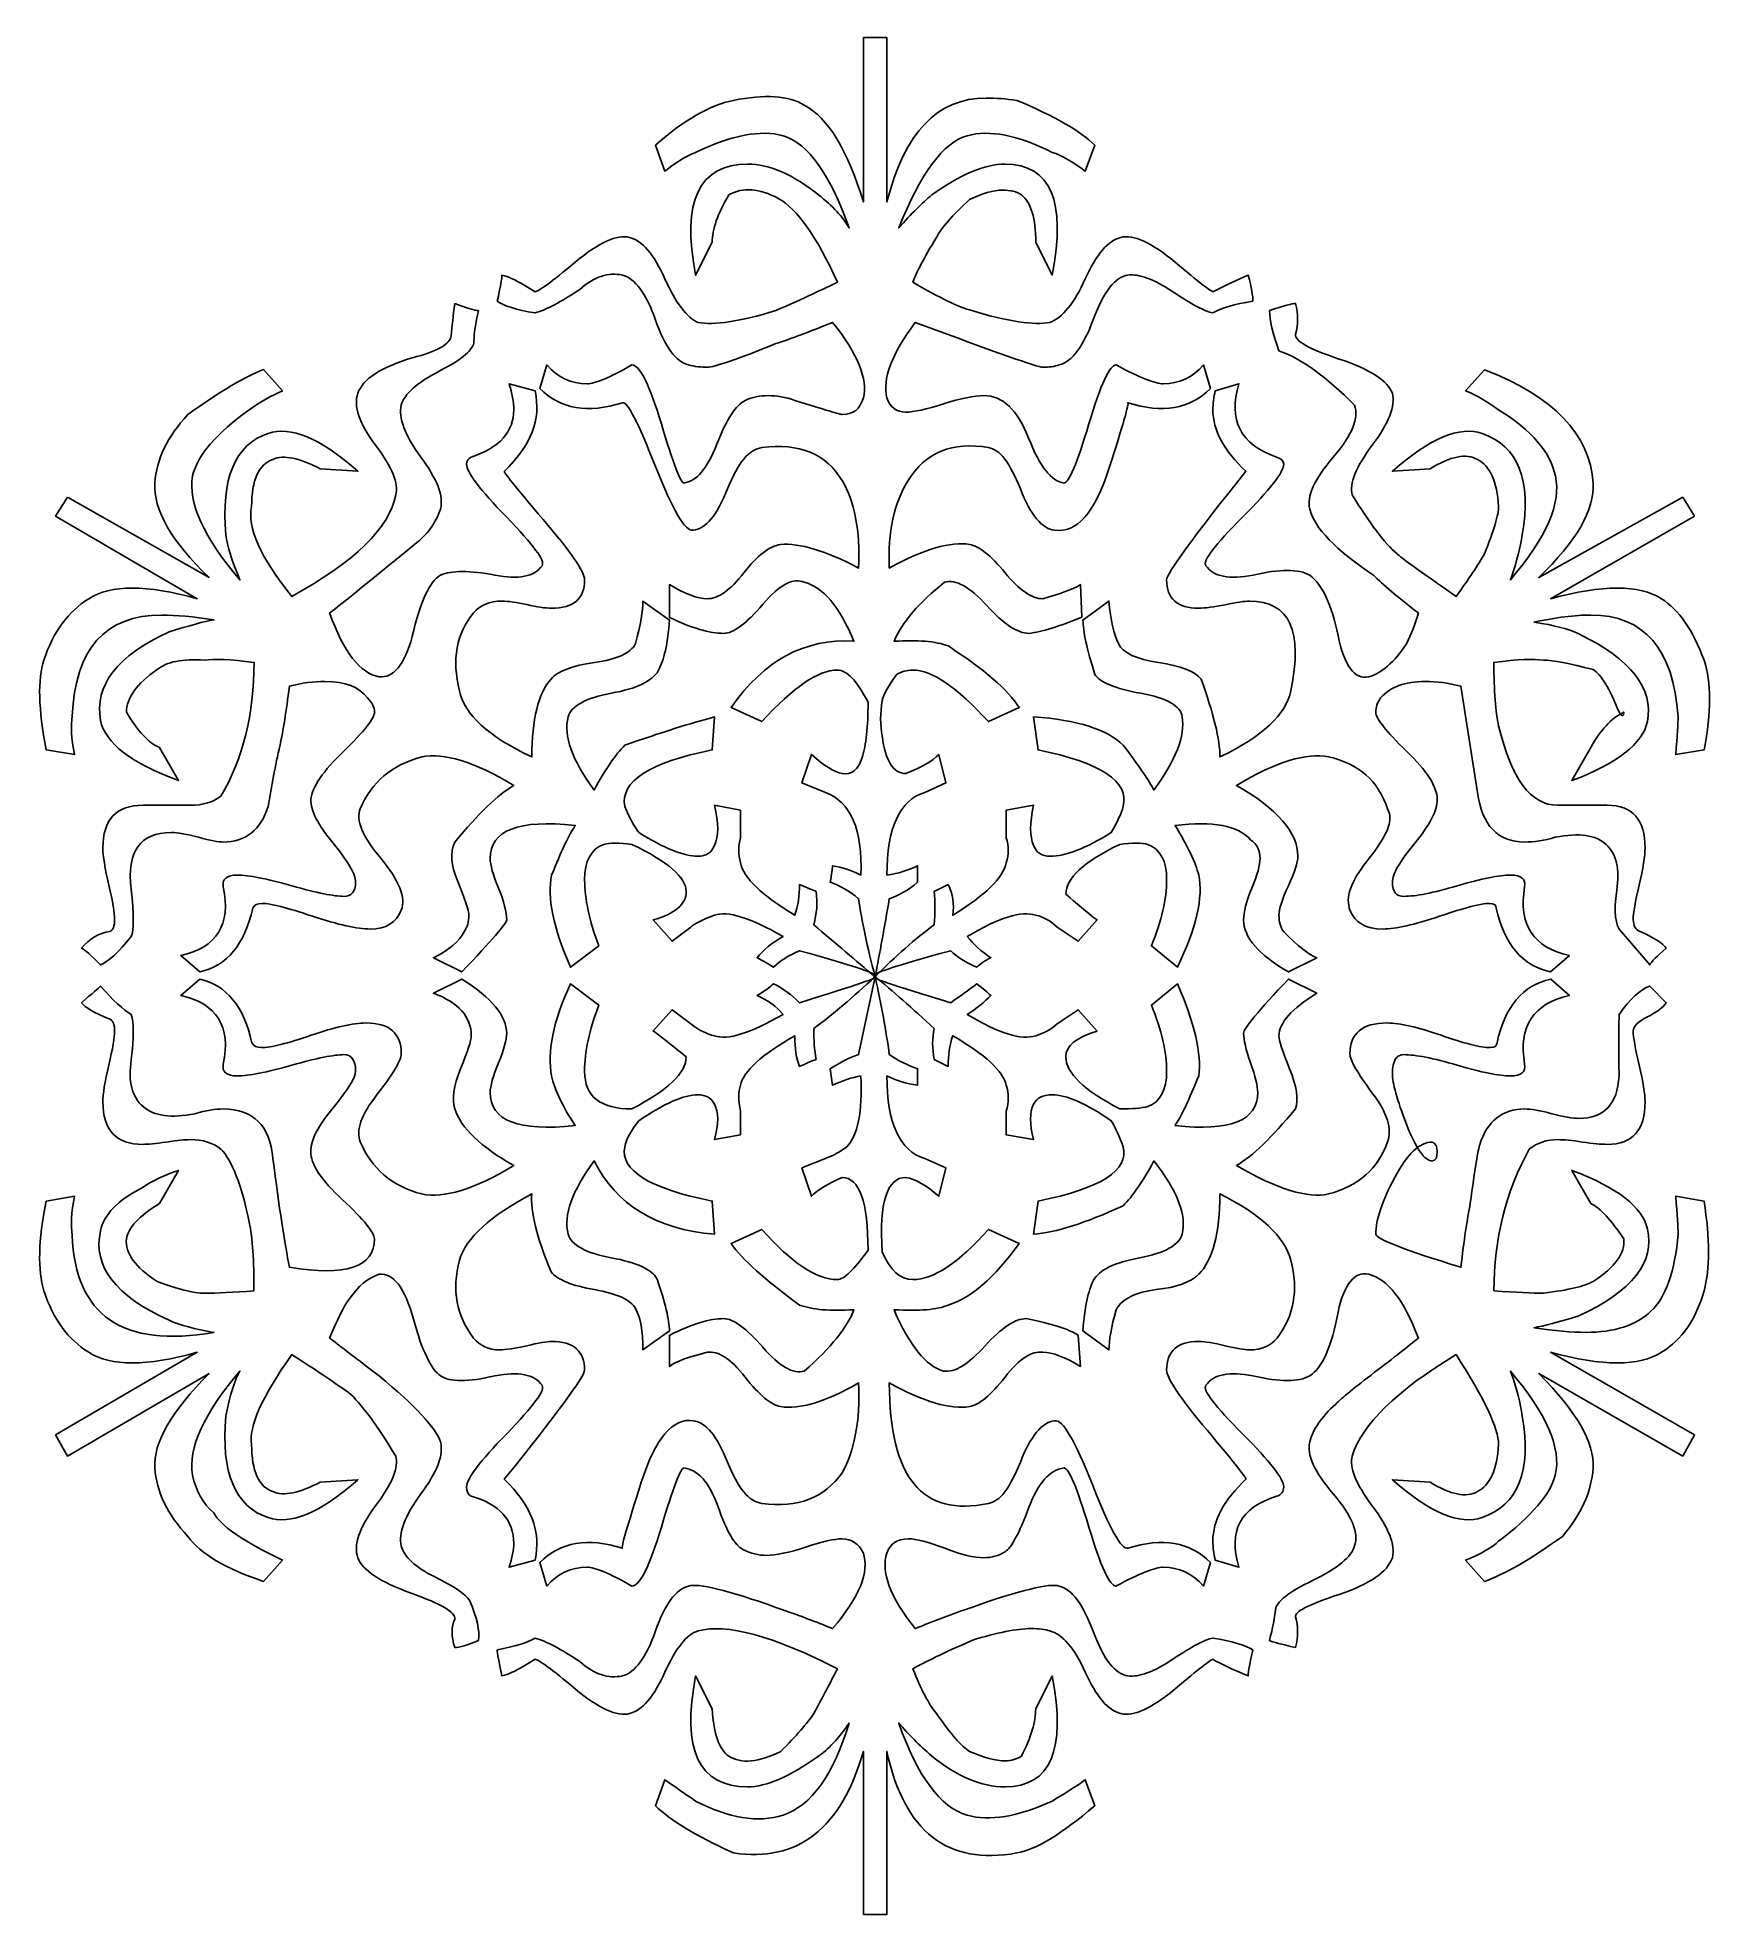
# Model space of a CAD drawing. Header units: centimetres. Extents: x -10.1 to 9.2, y -11 to 10.6.
import ezdxf

# ---------------------------------------------------------------- set-up
doc = ezdxf.new("R2010")
doc.units = ezdxf.units.CM
doc.header["$MEASUREMENT"] = 0
doc.layers.add('Camada 1', color=7, linetype='Continuous')

msp = doc.modelspace()

# ---------------------------------------------------------------- linework, layer by layer
at = {"layer": 'Camada 1'}
for points, knots in [([(-0.31197, 10.64816), (-0.31197, 10.64816), (-0.31197, 8.7502), (-0.31197, 8.7502), (-0.31197, 8.7502), (-0.11187, 9.54974), (0.26972, 9.94993), (0.8336, 9.94993), (0.8336, 9.94993), (0.94232, 9.94993), (1.06056, 9.94083), (1.1879, 9.92265), (1.1879, 9.92265), (1.62404, 9.74075), (1.92418, 9.56795), (2.08791, 9.40465), (2.08791, 9.40465), (2.08791, 9.40465), (1.97877, 9.10451), (1.97877, 9.10451), (1.97877, 9.10451), (1.83325, 9.21365), (1.70591, 9.28641), (1.59719, 9.32279), (1.59719, 9.32279), (1.19701, 9.52289), (0.86959, 9.58655), (0.61535, 9.51379), (0.61535, 9.51379), (0.34249, 9.44103), (0.07875, 9.08633), (-0.17552, 8.45009), (-0.17552, 8.45009), (-0.03, 8.61381), (0.09734, 8.74071), (0.20649, 8.83167), (0.20649, 8.83167), (0.53348, 9.06809), (0.81542, 9.18633), (1.0519, 9.18633), (1.0519, 9.18633), (1.57858, 9.18633), (1.76048, 8.75887), (1.59718, 7.90474), (1.59718, 7.90474), (1.59718, 7.90474), (1.40618, 8.28675), (1.40618, 8.28675), (1.40618, 8.28675), (1.40618, 8.55919), (1.3516, 8.74109), (1.24246, 8.83203), (1.24246, 8.83203), (1.18788, 8.86841), (1.11554, 8.88661), (1.0246, 8.88661), (1.0246, 8.88661), (0.91546, 8.88661), (0.78812, 8.85023), (0.64259, 8.77747), (0.64259, 8.77747), (0.44249, 8.59557), (0.31559, 8.45047), (0.26101, 8.34133), (0.26101, 8.34133), (0.11549, 8.10485), (0.02453, 7.93205), (-0.01185, 7.82291), (-0.01185, 7.82291), (0.29697, 7.64101), (0.52435, 7.53229), (0.66988, 7.49591), (0.66988, 7.49591), (1.08784, 7.36857), (1.38799, 7.32311), (1.56989, 7.35949), (1.56989, 7.35949), (1.71499, 7.41407), (1.85143, 7.5819), (1.97875, 7.86387), (1.97875, 7.86387), (2.10609, 8.14541), (2.24209, 8.30456), (2.38761, 8.34094), (2.38761, 8.34094), (2.53313, 8.37732), (2.74191, 8.28183), (3.01475, 8.05445), (3.01475, 8.05445), (3.28759, 7.82707), (3.43314, 7.7138), (3.45131, 7.7138), (3.45131, 7.7138), (3.59641, 7.78656), (3.73285, 7.85022), (3.86017, 7.9048), (3.86017, 7.9048), (3.89655, 7.75928), (3.91475, 7.65964), (3.91475, 7.60508), (3.91475, 7.60508), (3.69647, 7.5687), (3.54185, 7.52322), (3.45131, 7.46866), (3.45131, 7.46866), (3.36035, 7.48686), (3.20575, 7.5683), (2.98747, 7.71382), (2.98747, 7.71382), (2.76919, 7.85934), (2.59679, 7.923), (2.46947, 7.90482), (2.46947, 7.90482), (2.32395, 7.88662), (2.19208, 7.71837), (2.07384, 7.40005), (2.07384, 7.40005), (1.9556, 7.08173), (1.82413, 6.90478), (1.67861, 6.8684), (1.67861, 6.8684), (1.62403, 6.8502), (1.56037, 6.84112), (1.48761, 6.84112), (1.48761, 6.84112), (1.43303, 6.84112), (0.94233, 7.01392), (0.01544, 7.35954), (0.01544, 7.35954), (-0.25742, 6.99574), (-0.36657, 6.70512), (-0.31198, 6.48684), (-0.31198, 6.48684), (-0.2756, 6.3777), (-0.20284, 6.32312), (-0.0937, 6.32312), (-0.0937, 6.32312), (-0.00274, 6.32312), (0.14236, 6.35495), (0.34247, 6.41861), (0.34247, 6.41861), (0.54258, 6.48227), (0.69717, 6.5141), (0.80631, 6.5141), (0.80631, 6.5141), (1.02417, 6.5141), (1.19699, 6.35038), (1.32431, 6.02295), (1.32431, 6.02295), (1.45163, 5.69552), (1.58765, 5.52313), (1.73317, 5.50495), (1.73317, 5.50495), (1.78775, 5.50495), (1.88324, 5.73191), (2.01966, 6.18668), (2.01966, 6.18668), (2.15608, 6.64102), (2.26027, 6.86841), (2.33303, 6.86841), (2.33303, 6.86841), (2.60589, 6.72289), (2.7878, 6.65055), (2.87873, 6.65055), (2.87873, 6.65055), (3.06021, 6.65055), (3.21483, 6.72289), (3.34217, 6.86841), (3.34217, 6.86841), (3.34217, 6.86841), (3.42403, 6.59555), (3.42403, 6.59555), (3.42403, 6.59555), (3.18755, 6.35907), (2.86923, 6.30493), (2.46947, 6.43225), (2.46947, 6.43225), (2.48767, 6.43225), (2.41489, 6.17759), (2.25119, 5.66869), (2.25119, 5.66869), (2.08747, 5.15937), (1.87871, 4.92331), (1.62405, 4.95969), (1.62405, 4.95969), (1.47853, 4.97789), (1.34706, 5.13664), (1.22882, 5.43676), (1.22882, 5.43676), (1.11058, 5.73688), (0.98781, 5.89605), (0.86047, 5.91425), (0.86047, 5.91425), (0.44208, 5.98701), (0.13329, 5.85967), (-0.06642, 5.53267), (-0.06642, 5.53267), (-0.23014, 5.27801), (-0.3029, 4.94148), (-0.2847, 4.52352), (-0.2847, 4.52352), (0.11509, 4.74138), (0.4243, 4.83234), (0.64259, 4.79596), (0.64259, 4.79596), (0.75173, 4.77776), (0.88775, 4.66862), (1.05145, 4.46854), (1.05145, 4.46854), (1.21515, 4.26846), (1.3607, 4.16882), (1.48801, 4.16882), (1.48801, 4.16882), (1.68769, 4.2234), (1.83321, 4.27796), (1.92415, 4.33254), (1.92415, 4.33254), (1.92415, 4.33254), (1.93862, 3.95675), (1.93862, 3.95675), (1.93862, 3.95675), (1.67898, 3.84925), (1.47478, 3.78683), (1.32677, 3.76905), (1.32677, 3.76905), (1.19697, 3.76905), (1.03491, 3.87655), (0.84017, 4.09152), (0.84017, 4.09152), (0.64543, 4.30649), (0.48341, 4.39621), (0.35357, 4.35983), (0.35357, 4.35983), (0.05673, 4.12335), (-0.13758, 3.89599), (-0.23018, 3.6781), (-0.23018, 3.6781), (0.04226, 3.6963), (0.25147, 3.6781), (0.39699, 3.62352), (0.39699, 3.62352), (0.81495, 3.35066), (1.08779, 3.1142), (1.21513, 2.91452), (1.21513, 2.91452), (1.21513, 2.91452), (0.86043, 2.7508), (0.86043, 2.7508), (0.86043, 2.7508), (0.49663, 3.14725), (0.20601, 3.34569), (-0.01187, 3.34569), (-0.01187, 3.34569), (-0.08463, 3.34569), (-0.14829, 3.32749), (-0.20287, 3.29153), (-0.20287, 3.29153), (-0.29383, 3.16461), (-0.34839, 3.06497), (-0.36659, 2.99263), (-0.36659, 2.99263), (-0.39056, 2.84793), (-0.39056, 2.71193), (-0.36659, 2.58541), (-0.36659, 2.58541), (-0.33021, 2.29561), (-0.23925, 2.15091), (-0.09373, 2.15091), (-0.09373, 2.15091), (0.08777, 2.22367), (0.21509, 2.29643), (0.28785, 2.36919), (0.28785, 2.36919), (0.28785, 2.36919), (0.36971, 2.04177), (0.36971, 2.04177), (0.36971, 2.04177), (0.36971, 2.04177), (0.12415, 1.93263), (0.12415, 1.93263), (0.12415, 1.93263), (-0.16689, 1.84167), (-0.31202, 1.52335), (-0.31202, 0.97807), (-0.31202, 0.97807), (-0.18468, 0.99627), (-0.06646, 1.03265), (0.04271, 1.08721), (0.04271, 1.08721), (0.04271, 1.08721), (0.04271, 0.89621), (0.04271, 0.89621), (0.04271, 0.89621), (-0.06643, 0.80525), (-0.17557, 0.74201), (-0.28471, 0.70563), (-0.28471, 0.70563), (-0.33929, 0.37821), (-0.39385, 0.07806), (-0.44843, -0.19438), (-0.44843, -0.19438), (-0.53939, 0.15082), (-0.60263, 0.45097), (-0.63901, 0.70563), (-0.63901, 0.70563), (-0.74815, 0.79617), (-0.85729, 0.85983), (-0.96643, 0.89621), (-0.96643, 0.89621), (-0.96643, 0.87801), (-0.95733, 0.94169), (-0.93915, 1.08721), (-0.93915, 1.08721), (-0.83001, 1.06901), (-0.72087, 1.03263), (-0.61173, 0.97807), (-0.61173, 0.97807), (-0.59353, 1.50517), (-0.72997, 1.82349), (-1.02059, 1.93263), (-1.02059, 1.93263), (-1.02059, 1.93263), (-1.29345, 2.04177), (-1.29345, 2.04177), (-1.29345, 2.04177), (-1.29345, 2.04177), (-1.18431, 2.36919), (-1.18431, 2.36919), (-1.18431, 2.36919), (-1.03879, 2.24185), (-0.92097, 2.16909), (-0.83001, 2.15091), (-0.83001, 2.15091), (-0.72087, 2.13271), (-0.64356, 2.19433), (-0.59808, 2.33612), (-0.59808, 2.33612), (-0.5526, 2.47791), (-0.52987, 2.69042), (-0.52987, 2.974), (-0.52987, 2.974), (-0.65721, 3.22162), (-0.77543, 3.34566), (-0.88457, 3.34566), (-0.88457, 3.34566), (-1.10285, 3.34566), (-1.39347, 3.14722), (-1.75687, 2.75077), (-1.75687, 2.75077), (-1.75687, 2.75077), (-2.11157, 2.91449), (-2.11157, 2.91449), (-2.11157, 2.91449), (-1.72999, 3.45977), (-1.25747, 3.71443), (-0.69356, 3.67805), (-0.69356, 3.67805), (-0.85768, 4.07781), (-1.04868, 4.30519), (-1.26697, 4.35978), (-1.26697, 4.35978), (-1.39471, 4.41436), (-1.55428, 4.32919), (-1.74528, 4.10512), (-1.74528, 4.10512), (-1.93628, 3.88105), (-2.08675, 3.76902), (-2.19589, 3.76902), (-2.19589, 3.76902), (-2.35961, 3.76902), (-2.56919, 3.83062), (-2.82385, 3.95423), (-2.82385, 3.95423), (-2.82385, 3.95423), (-2.82385, 4.3325), (-2.82385, 4.3325), (-2.82385, 4.3325), (-2.64195, 4.22336), (-2.496, 4.16878), (-2.38686, 4.16878), (-2.38686, 4.16878), (-2.25952, 4.16878), (-2.11855, 4.26842), (-1.96353, 4.4685), (-1.96353, 4.4685), (-1.80891, 4.6686), (-1.66751, 4.77775), (-1.5402, 4.79592), (-1.5402, 4.79592), (-1.32192, 4.81412), (-1.02138, 4.72316), (-0.63895, 4.52348), (-0.63895, 4.52348), (-0.62075, 4.95962), (-0.68443, 5.29614), (-0.82995, 5.53263), (-0.82995, 5.53263), (-1.01185, 5.84145), (-1.32067, 5.96877), (-1.75681, 5.91421), (-1.75681, 5.91421), (-1.90233, 5.89601), (-2.0342, 5.73686), (-2.15244, 5.43672), (-2.15244, 5.43672), (-2.27068, 5.13658), (-2.40255, 4.97783), (-2.54767, 4.95965), (-2.54767, 4.95965), (-2.63863, 4.94145), (-2.78415, 5.18661), (-2.98423, 5.69593), (-2.98423, 5.69593), (-3.18433, 6.20483), (-3.31123, 6.45042), (-3.36581, 6.43221), (-3.36581, 6.43221), (-3.76599, 6.30487), (-4.08392, 6.35903), (-4.32037, 6.59551), (-4.32037, 6.59551), (-4.32037, 6.59551), (-4.23851, 6.86837), (-4.23851, 6.86837), (-4.23851, 6.86837), (-4.11117, 6.72285), (-3.95697, 6.65051), (-3.77507, 6.65051), (-3.77507, 6.65051), (-3.68411, 6.65051), (-3.51131, 6.72285), (-3.25665, 6.86837), (-3.25665, 6.86837), (-3.16611, 6.86837), (-3.05242, 6.64099), (-2.916, 6.18664), (-2.916, 6.18664), (-2.77958, 5.73187), (-2.69317, 5.50491), (-2.65679, 5.50491), (-2.65679, 5.50491), (-2.51169, 5.52311), (-2.38435, 5.67276), (-2.27521, 5.9547), (-2.27521, 5.9547), (-2.16607, 6.23664), (-2.05693, 6.40492), (-1.94779, 6.45947), (-1.94779, 6.45947), (-1.78449, 6.53223), (-1.59349, 6.53223), (-1.37521, 6.45947), (-1.37521, 6.45947), (-1.03001, 6.35033), (-0.84811, 6.29575), (-0.82993, 6.29575), (-0.82993, 6.29575), (-0.70259, 6.29575), (-0.62075, 6.35941), (-0.58437, 6.48675), (-0.58437, 6.48675), (-0.53021, 6.70503), (-0.64845, 6.99565), (-0.93907, 7.35945), (-0.93907, 7.35945), (-1.21193, 7.25031), (-1.42979, 7.16845), (-1.59349, 7.11389), (-1.59349, 7.11389), (-2.04826, 6.93199), (-2.3116, 6.84103), (-2.38436, 6.84103), (-2.38436, 6.84103), (-2.45712, 6.84103), (-2.52988, 6.85013), (-2.60264, 6.86831), (-2.60264, 6.86831), (-2.74816, 6.90469), (-2.87508, 7.07709), (-2.98422, 7.38631), (-2.98422, 7.38631), (-3.09336, 7.69553), (-3.2207, 7.86835), (-3.36623, 7.90473), (-3.36623, 7.90473), (-3.52995, 7.94111), (-3.69323, 7.88653), (-3.85695, 7.74101), (-3.85695, 7.74101), (-4.07523, 7.59549), (-4.24803, 7.50495), (-4.37537, 7.46857), (-4.37537, 7.46857), (-4.59365, 7.50495), (-4.73875, 7.55043), (-4.81151, 7.60499), (-4.81151, 7.60499), (-4.77513, 7.76829), (-4.75693, 7.86833), (-4.75693, 7.90471), (-4.75693, 7.90471), (-4.68417, 7.88651), (-4.60231, 7.85013), (-4.51137, 7.79557), (-4.51137, 7.79557), (-4.51137, 7.79557), (-4.37535, 7.71371), (-4.37535, 7.71371), (-4.37535, 7.71371), (-4.33897, 7.71371), (-4.18477, 7.82698), (-3.91191, 8.05436), (-3.91191, 8.05436), (-3.63905, 8.28174), (-3.42987, 8.37723), (-3.28434, 8.34085), (-3.28434, 8.34085), (-3.13881, 8.30447), (-3.0028, 8.1453), (-2.87548, 7.86378), (-2.87548, 7.86378), (-2.74814, 7.58184), (-2.62082, 7.41399), (-2.49347, 7.3594), (-2.49347, 7.3594), (-2.31157, 7.32302), (-2.01185, 7.3685), (-1.59346, 7.49582), (-1.59346, 7.49582), (-1.26646, 7.64134), (-1.02998, 7.75006), (-0.88446, 7.82282), (-0.88446, 7.82282), (-1.12094, 8.34992), (-1.3483, 8.67237), (-1.56658, 8.79061), (-1.56658, 8.79061), (-1.78486, 8.90885), (-1.97544, 8.92248), (-2.13874, 8.83196), (-2.13874, 8.83196), (-2.26608, 8.61368), (-2.32974, 8.43178), (-2.32974, 8.28668), (-2.32974, 8.28668), (-2.32974, 8.28668), (-2.52074, 7.90467), (-2.52074, 7.90467), (-2.52074, 7.90467), (-2.68446, 8.75877), (-2.48436, 9.18626), (-1.92088, 9.18626), (-1.92088, 9.18626), (-1.66622, 9.18626), (-1.39378, 9.06802), (-1.10274, 8.83156), (-1.10274, 8.83156), (-0.93902, 8.70422), (-0.8208, 8.57732), (-0.74804, 8.44998), (-0.74804, 8.44998), (-0.96632, 9.06802), (-1.22098, 9.42275), (-1.5116, 9.51368), (-1.5116, 9.51368), (-1.76626, 9.58644), (-2.10236, 9.52278), (-2.52075, 9.32268), (-2.52075, 9.32268), (-2.64809, 9.2681), (-2.76591, 9.19534), (-2.87505, 9.1044), (-2.87505, 9.1044), (-2.87505, 9.1044), (-2.98426, 9.40461), (-2.98426, 9.40461), (-2.98426, 9.40461), (-2.65726, 9.69523), (-2.35712, 9.86805), (-2.08425, 9.92261), (-2.08425, 9.92261), (-1.72087, 9.99537), (-1.44801, 9.97719), (-1.26611, 9.86803), (-1.26611, 9.86803), (-0.99367, 9.72251), (-0.76629, 9.34961), (-0.58438, 8.75017), (-0.58438, 8.75017), (-0.58438, 8.75017), (-0.58439, 10.64816), (-0.58439, 10.64816), (-0.58439, 10.64816), (-0.58439, 10.64816), (-0.31197, 10.64816), (-0.31197, 10.64816)], [0, 0, 0, 0, 0.00666667, 0.00666667, 0.00666667, 0.00666667, 0.01333333, 0.01333333, 0.01333333, 0.01333333, 0.02, 0.02, 0.02, 0.02, 0.02666667, 0.02666667, 0.02666667, 0.02666667, 0.03333333, 0.03333333, 0.03333333, 0.03333333, 0.04, 0.04, 0.04, 0.04, 0.04666667, 0.04666667, 0.04666667, 0.04666667, 0.05333333, 0.05333333, 0.05333333, 0.05333333, 0.06, 0.06, 0.06, 0.06, 0.06666667, 0.06666667, 0.06666667, 0.06666667, 0.07333333, 0.07333333, 0.07333333, 0.07333333, 0.08, 0.08, 0.08, 0.08, 0.08666667, 0.08666667, 0.08666667, 0.08666667, 0.09333333, 0.09333333, 0.09333333, 0.09333333, 0.1, 0.1, 0.1, 0.1, 0.10666667, 0.10666667, 0.10666667, 0.10666667, 0.11333333, 0.11333333, 0.11333333, 0.11333333, 0.12, 0.12, 0.12, 0.12, 0.12666667, 0.12666667, 0.12666667, 0.12666667, 0.13333333, 0.13333333, 0.13333333, 0.13333333, 0.14, 0.14, 0.14, 0.14, 0.14666667, 0.14666667, 0.14666667, 0.14666667, 0.15333333, 0.15333333, 0.15333333, 0.15333333, 0.16, 0.16, 0.16, 0.16, 0.16666667, 0.16666667, 0.16666667, 0.16666667, 0.17333333, 0.17333333, 0.17333333, 0.17333333, 0.18, 0.18, 0.18, 0.18, 0.18666667, 0.18666667, 0.18666667, 0.18666667, 0.19333333, 0.19333333, 0.19333333, 0.19333333, 0.2, 0.2, 0.2, 0.2, 0.20666667, 0.20666667, 0.20666667, 0.20666667, 0.21333333, 0.21333333, 0.21333333, 0.21333333, 0.22, 0.22, 0.22, 0.22, 0.22666667, 0.22666667, 0.22666667, 0.22666667, 0.23333333, 0.23333333, 0.23333333, 0.23333333, 0.24, 0.24, 0.24, 0.24, 0.24666667, 0.24666667, 0.24666667, 0.24666667, 0.25333333, 0.25333333, 0.25333333, 0.25333333, 0.26, 0.26, 0.26, 0.26, 0.26666667, 0.26666667, 0.26666667, 0.26666667, 0.27333333, 0.27333333, 0.27333333, 0.27333333, 0.28, 0.28, 0.28, 0.28, 0.28666667, 0.28666667, 0.28666667, 0.28666667, 0.29333333, 0.29333333, 0.29333333, 0.29333333, 0.3, 0.3, 0.3, 0.3, 0.30666667, 0.30666667, 0.30666667, 0.30666667, 0.31333333, 0.31333333, 0.31333333, 0.31333333, 0.32, 0.32, 0.32, 0.32, 0.32666667, 0.32666667, 0.32666667, 0.32666667, 0.33333333, 0.33333333, 0.33333333, 0.33333333, 0.34, 0.34, 0.34, 0.34, 0.34666667, 0.34666667, 0.34666667, 0.34666667, 0.35333333, 0.35333333, 0.35333333, 0.35333333, 0.36, 0.36, 0.36, 0.36, 0.36666667, 0.36666667, 0.36666667, 0.36666667, 0.37333333, 0.37333333, 0.37333333, 0.37333333, 0.38, 0.38, 0.38, 0.38, 0.38666667, 0.38666667, 0.38666667, 0.38666667, 0.39333333, 0.39333333, 0.39333333, 0.39333333, 0.4, 0.4, 0.4, 0.4, 0.40666667, 0.40666667, 0.40666667, 0.40666667, 0.41333333, 0.41333333, 0.41333333, 0.41333333, 0.42, 0.42, 0.42, 0.42, 0.42666667, 0.42666667, 0.42666667, 0.42666667, 0.43333333, 0.43333333, 0.43333333, 0.43333333, 0.44, 0.44, 0.44, 0.44, 0.44666667, 0.44666667, 0.44666667, 0.44666667, 0.45333333, 0.45333333, 0.45333333, 0.45333333, 0.46, 0.46, 0.46, 0.46, 0.46666667, 0.46666667, 0.46666667, 0.46666667, 0.47333333, 0.47333333, 0.47333333, 0.47333333, 0.48, 0.48, 0.48, 0.48, 0.48666667, 0.48666667, 0.48666667, 0.48666667, 0.49333333, 0.49333333, 0.49333333, 0.49333333, 0.5, 0.5, 0.5, 0.5, 0.50666667, 0.50666667, 0.50666667, 0.50666667, 0.51333333, 0.51333333, 0.51333333, 0.51333333, 0.52, 0.52, 0.52, 0.52, 0.52666667, 0.52666667, 0.52666667, 0.52666667, 0.53333333, 0.53333333, 0.53333333, 0.53333333, 0.54, 0.54, 0.54, 0.54, 0.54666667, 0.54666667, 0.54666667, 0.54666667, 0.55333333, 0.55333333, 0.55333333, 0.55333333, 0.56, 0.56, 0.56, 0.56, 0.56666667, 0.56666667, 0.56666667, 0.56666667, 0.57333333, 0.57333333, 0.57333333, 0.57333333, 0.58, 0.58, 0.58, 0.58, 0.58666667, 0.58666667, 0.58666667, 0.58666667, 0.59333333, 0.59333333, 0.59333333, 0.59333333, 0.6, 0.6, 0.6, 0.6, 0.60666667, 0.60666667, 0.60666667, 0.60666667, 0.61333333, 0.61333333, 0.61333333, 0.61333333, 0.62, 0.62, 0.62, 0.62, 0.62666667, 0.62666667, 0.62666667, 0.62666667, 0.63333333, 0.63333333, 0.63333333, 0.63333333, 0.64, 0.64, 0.64, 0.64, 0.64666667, 0.64666667, 0.64666667, 0.64666667, 0.65333333, 0.65333333, 0.65333333, 0.65333333, 0.66, 0.66, 0.66, 0.66, 0.66666667, 0.66666667, 0.66666667, 0.66666667, 0.67333333, 0.67333333, 0.67333333, 0.67333333, 0.68, 0.68, 0.68, 0.68, 0.68666667, 0.68666667, 0.68666667, 0.68666667, 0.69333333, 0.69333333, 0.69333333, 0.69333333, 0.7, 0.7, 0.7, 0.7, 0.70666667, 0.70666667, 0.70666667, 0.70666667, 0.71333333, 0.71333333, 0.71333333, 0.71333333, 0.72, 0.72, 0.72, 0.72, 0.72666667, 0.72666667, 0.72666667, 0.72666667, 0.73333333, 0.73333333, 0.73333333, 0.73333333, 0.74, 0.74, 0.74, 0.74, 0.74666667, 0.74666667, 0.74666667, 0.74666667, 0.75333333, 0.75333333, 0.75333333, 0.75333333, 0.76, 0.76, 0.76, 0.76, 0.76666667, 0.76666667, 0.76666667, 0.76666667, 0.77333333, 0.77333333, 0.77333333, 0.77333333, 0.78, 0.78, 0.78, 0.78, 0.78666667, 0.78666667, 0.78666667, 0.78666667, 0.79333333, 0.79333333, 0.79333333, 0.79333333, 0.8, 0.8, 0.8, 0.8, 0.80666667, 0.80666667, 0.80666667, 0.80666667, 0.81333333, 0.81333333, 0.81333333, 0.81333333, 0.82, 0.82, 0.82, 0.82, 0.82666667, 0.82666667, 0.82666667, 0.82666667, 0.83333333, 0.83333333, 0.83333333, 0.83333333, 0.84, 0.84, 0.84, 0.84, 0.84666667, 0.84666667, 0.84666667, 0.84666667, 0.85333333, 0.85333333, 0.85333333, 0.85333333, 0.86, 0.86, 0.86, 0.86, 0.86666667, 0.86666667, 0.86666667, 0.86666667, 0.87333333, 0.87333333, 0.87333333, 0.87333333, 0.88, 0.88, 0.88, 0.88, 0.88666667, 0.88666667, 0.88666667, 0.88666667, 0.89333333, 0.89333333, 0.89333333, 0.89333333, 0.9, 0.9, 0.9, 0.9, 0.90666667, 0.90666667, 0.90666667, 0.90666667, 0.91333333, 0.91333333, 0.91333333, 0.91333333, 0.92, 0.92, 0.92, 0.92, 0.92666667, 0.92666667, 0.92666667, 0.92666667, 0.93333333, 0.93333333, 0.93333333, 0.93333333, 0.94, 0.94, 0.94, 0.94, 0.94666667, 0.94666667, 0.94666667, 0.94666667, 0.95333333, 0.95333333, 0.95333333, 0.95333333, 0.96, 0.96, 0.96, 0.96, 0.96666667, 0.96666667, 0.96666667, 0.96666667, 0.97333333, 0.97333333, 0.97333333, 0.97333333, 0.98, 0.98, 0.98, 0.98, 0.98666667, 0.98666667, 0.98666667, 0.98666667, 1, 1, 1, 1]), ([(-9.77453, 5.3412), (-9.77453, 5.3412), (-8.13824, 4.41434), (-8.13824, 4.41434), (-8.13824, 4.41434), (-8.5748, 4.8323), (-8.78359, 5.19568), (-8.76538, 5.50493), (-8.76538, 5.50493), (-8.74718, 5.77779), (-8.62028, 6.04113), (-8.3838, 6.2958), (-8.3838, 6.2958), (-8.00179, 6.56824), (-7.71118, 6.74104), (-7.5111, 6.8138), (-7.5111, 6.8138), (-7.5111, 6.8138), (-7.29282, 6.56824), (-7.29282, 6.56824), (-7.29282, 6.56824), (-7.42016, 6.51366), (-7.54748, 6.44132), (-7.67483, 6.35038), (-7.67483, 6.35038), (-8.05684, 6.07752), (-8.27469, 5.82285), (-8.32925, 5.58682), (-8.32925, 5.58682), (-8.38383, 5.27757), (-8.20191, 4.87782), (-7.78355, 4.38709), (-7.78355, 4.38709), (-7.87451, 4.60495), (-7.92907, 4.77777), (-7.94727, 4.90509), (-7.94727, 4.90509), (-8.00185, 5.55911), (-7.83855, 5.95019), (-7.45655, 6.07754), (-7.45655, 6.07754), (-7.20189, 6.1685), (-6.85669, 6.02296), (-6.42012, 5.6414), (-6.42012, 5.6414), (-6.42012, 5.6414), (-6.85668, 5.66868), (-6.85668, 5.66868), (-6.85668, 5.66868), (-7.09316, 5.79602), (-7.27464, 5.8324), (-7.40196, 5.77782), (-7.40196, 5.77782), (-7.56568, 5.72324), (-7.64752, 5.54134), (-7.64752, 5.23254), (-7.64752, 5.23254), (-7.7021, 4.99606), (-7.54788, 4.65046), (-7.18408, 4.19611), (-7.18408, 4.19611), (-6.4569, 4.59587), (-6.05672, 4.98655), (-5.98396, 5.36856), (-5.98396, 5.36856), (-5.94758, 5.4959), (-6.02489, 5.68648), (-6.21589, 5.94114), (-6.21589, 5.94114), (-6.40689, 6.1958), (-6.47468, 6.39591), (-6.42012, 6.54143), (-6.42012, 6.54143), (-6.36554, 6.70473), (-6.15678, 6.84115), (-5.79298, 6.95029), (-5.79298, 6.95029), (-5.50236, 7.02305), (-5.35229, 7.10904), (-5.34319, 7.20908), (-5.34319, 7.20908), (-5.33409, 7.30912), (-5.32046, 7.43191), (-5.30226, 7.57743), (-5.30226, 7.57743), (-5.15674, 7.52285), (-5.06578, 7.49557), (-5.0294, 7.49557), (-5.0294, 7.49557), (-5.06329, 7.35005), (-5.08025, 7.23181), (-5.08025, 7.14087), (-5.08025, 7.14087), (-5.08025, 7.04993), (-5.21172, 6.93664), (-5.47464, 6.80022), (-5.47464, 6.80022), (-5.73756, 6.6638), (-5.88556, 6.53191), (-5.91948, 6.40499), (-5.91948, 6.40499), (-5.95586, 6.25947), (-5.88061, 6.05936), (-5.69292, 5.8047), (-5.69292, 5.8047), (-5.50523, 5.55004), (-5.42958, 5.35036), (-5.46596, 5.20484), (-5.46596, 5.20484), (-5.52054, 5.04112), (-5.62058, 4.90512), (-5.7661, 4.79598), (-5.7661, 4.79598), (-6.36596, 4.30483), (-6.69296, 4.04149), (-6.74755, 4.00511), (-6.74755, 4.00511), (-6.58383, 3.55034), (-6.39325, 3.30521), (-6.17497, 3.26883), (-6.17497, 3.26883), (-6.01125, 3.25063), (-5.88393, 3.40525), (-5.79296, 3.73267), (-5.79296, 3.73267), (-5.702, 4.13243), (-5.59328, 4.36891), (-5.46596, 4.44167), (-5.46596, 4.44167), (-5.33862, 4.49625), (-5.12944, 4.49625), (-4.83839, 4.44167), (-4.83839, 4.44167), (-4.56595, 4.38709), (-4.38405, 4.42347), (-4.29311, 4.55081), (-4.29311, 4.55081), (-4.25673, 4.60539), (-4.39315, 4.79142), (-4.70239, 5.10974), (-4.70239, 5.10974), (-5.01164, 5.42766), (-5.16583, 5.63229), (-5.16583, 5.72326), (-5.16583, 5.72326), (-5.16583, 5.75964), (-5.14763, 5.78692), (-5.11125, 5.80512), (-5.11125, 5.80512), (-4.78425, 5.91426), (-4.62053, 6.09574), (-4.62053, 6.3504), (-4.62053, 6.3504), (-4.62053, 6.44136), (-4.63873, 6.5414), (-4.67511, 6.65054), (-4.67511, 6.65054), (-4.67511, 6.65054), (-4.37497, 6.56868), (-4.37497, 6.56868), (-4.37497, 6.56868), (-4.30221, 6.24126), (-4.42045, 5.93244), (-4.72967, 5.64182), (-4.72967, 5.64182), (-4.74787, 5.64182), (-4.5982, 5.45537), (-4.27988, 5.08246), (-4.27988, 5.08246), (-3.96196, 4.70956), (-3.80281, 4.47805), (-3.80281, 4.38711), (-3.80281, 4.38711), (-3.80281, 4.16883), (-3.93015, 4.06011), (-4.18439, 4.06011), (-4.18439, 4.06011), (-4.25715, 4.06011), (-4.35264, 4.07334), (-4.47088, 4.10062), (-4.47088, 4.10062), (-4.58912, 4.1279), (-4.68421, 4.14155), (-4.75697, 4.14155), (-4.75697, 4.14155), (-4.90249, 4.14155), (-5.01163, 4.09607), (-5.08397, 4.00513), (-5.08397, 4.00513), (-5.28407, 3.76865), (-5.33863, 3.46893), (-5.24769, 3.10555), (-5.24769, 3.10555), (-5.19229, 2.83269), (-4.91365, 2.57802), (-4.41177, 2.34199), (-4.41177, 2.34199), (-4.41177, 2.77813), (-4.33777, 3.07827), (-4.18894, 3.242), (-4.18894, 3.242), (-4.11494, 3.33254), (-3.94793, 3.3962), (-3.68787, 3.43258), (-3.68787, 3.43258), (-3.42781, 3.46896), (-3.26991, 3.54172), (-3.21368, 3.65086), (-3.21368, 3.65086), (-3.15828, 3.86872), (-3.13018, 4.03244), (-3.13018, 4.14158), (-3.13018, 4.14158), (-3.13018, 4.14158), (-2.82385, 3.9233), (-2.82385, 3.9233), (-2.82385, 3.9233), (-2.84287, 3.65044), (-2.88587, 3.4553), (-2.95241, 3.33709), (-2.95241, 3.33709), (-3.01895, 3.21888), (-3.19964, 3.13246), (-3.49438, 3.07788), (-3.49438, 3.07788), (-3.78912, 3.0233), (-3.95534, 2.93278), (-3.99336, 2.80544), (-3.99336, 2.80544), (-4.04794, 2.58716), (-3.94788, 2.30522), (-3.69322, 1.96002), (-3.69322, 1.96002), (-3.5663, 2.1965), (-3.44806, 2.36888), (-3.33892, 2.47802), (-3.33892, 2.47802), (-2.92096, 2.62354), (-2.57536, 2.73268), (-2.30249, 2.80544), (-2.30249, 2.80544), (-2.30249, 2.80544), (-2.32977, 2.42343), (-2.32977, 2.42343), (-2.32977, 2.42343), (-3.05695, 2.27791), (-3.39347, 2.06005), (-3.33892, 1.76901), (-3.33892, 1.76901), (-3.28434, 1.64167), (-3.22978, 1.54205), (-3.1752, 1.46929), (-3.1752, 1.46929), (-2.88458, 1.28739), (-2.6572, 1.19643), (-2.49347, 1.19643), (-2.49347, 1.19643), (-2.40251, 1.19643), (-2.33885, 1.23778), (-2.30247, 1.32047), (-2.30247, 1.32047), (-2.25368, 1.42342), (-2.25368, 1.57802), (-2.30247, 1.78473), (-2.30247, 1.78473), (-2.30247, 1.78473), (-2.00357, 1.72684), (-2.00357, 1.72684), (-2.00357, 1.72684), (-2.00357, 1.72684), (-2.00357, 1.40934), (-2.00357, 1.40934), (-2.00357, 1.40934), (-2.02754, 1.31301), (-2.02754, 1.2167), (-2.00357, 1.12079), (-2.00357, 1.12079), (-1.96719, 0.94757), (-1.75801, 0.7454), (-1.37561, 0.51474), (-1.37561, 0.51474), (-1.33923, 0.62388), (-1.32103, 0.74212), (-1.32103, 0.86944), (-1.32103, 0.86944), (-1.23007, 0.83306), (-1.16641, 0.80578), (-1.13003, 0.78758), (-1.13003, 0.78758), (-1.11183, 0.66024), (-1.12093, 0.53292), (-1.15731, 0.40557), (-1.15731, 0.40557), (-0.90307, 0.18729), (-0.66659, -0.01239), (-0.44831, -0.19429), (-0.44831, -0.19429), (-0.37555, -0.17609), (-0.66659, -0.07605), (-1.32101, 0.10585), (-1.32101, 0.10585), (-1.44835, 0.05127), (-1.54797, -0.01239), (-1.62073, -0.08515), (-1.62073, -0.08515), (-1.71169, -0.03057), (-1.77535, 0.00581), (-1.81173, 0.02399), (-1.81173, 0.02399), (-1.73897, 0.11495), (-1.63893, 0.19639), (-1.51159, 0.26915), (-1.51159, 0.26915), (-1.8936, 0.48743), (-2.15694, 0.56929), (-2.30246, 0.51471), (-2.30246, 0.51471), (-2.44798, 0.46013), (-2.53894, 0.41467), (-2.57532, 0.37829), (-2.57532, 0.37829), (-2.57532, 0.37829), (-2.79318, 0.21457), (-2.79318, 0.21457), (-2.79318, 0.21457), (-2.79318, 0.21457), (-3.01146, 0.46013), (-3.01146, 0.46013), (-3.01146, 0.46013), (-2.75722, 0.53289), (-2.62988, 0.64161), (-2.62988, 0.78713), (-2.62988, 0.78713), (-2.62988, 0.95085), (-2.83906, 1.13276), (-3.25702, 1.33283), (-3.25702, 1.33283), (-3.40254, 1.35103), (-3.51168, 1.35103), (-3.58444, 1.33283), (-3.58444, 1.33283), (-3.72996, 1.27825), (-3.80272, 1.14183), (-3.80272, 0.92397), (-3.80272, 0.92397), (-3.80272, 0.70569), (-3.74814, 0.45103), (-3.6386, 0.16041), (-3.6386, 0.16041), (-3.6386, 0.16041), (-3.9656, -0.08518), (-3.9656, -0.08518), (-3.9656, -0.08518), (-4.1657, 0.36916), (-4.23846, 0.72389), (-4.18388, 0.97855), (-4.18388, 0.97855), (-4.07516, 1.25099), (-3.9842, 1.44199), (-3.91144, 1.55113), (-3.91144, 1.55113), (-4.56586, 1.62389), (-4.89289, 1.49655), (-4.89289, 1.16912), (-4.89289, 1.16912), (-4.89289, 1.09636), (-4.86146, 0.98309), (-4.7978, 0.82847), (-4.7978, 0.82847), (-4.73414, 0.67385), (-4.70231, 0.55108), (-4.70231, 0.46012), (-4.70231, 0.46012), (-4.70231, 0.42374), (-4.87511, 0.22364), (-5.22031, -0.13974), (-5.22031, -0.13974), (-5.22031, -0.13974), (-5.54773, 0.02398), (-5.54773, 0.02398), (-5.54773, 0.02398), (-5.36583, 0.11494), (-5.24759, 0.21456), (-5.19303, 0.3237), (-5.19303, 0.3237), (-5.15665, 0.37828), (-5.13845, 0.44194), (-5.13845, 0.5147), (-5.13845, 0.5147), (-5.13845, 0.56928), (-5.18393, 0.7057), (-5.27487, 0.92398), (-5.27487, 0.92398), (-5.34763, 1.08728), (-5.35673, 1.2328), (-5.30215, 1.36012), (-5.30215, 1.36012), (-5.02971, 1.68754), (-4.80233, 1.9054), (-4.62042, 2.01454), (-4.62042, 2.01454), (-5.07519, 2.28698), (-5.42946, 2.39612), (-5.68373, 2.34196), (-5.68373, 2.34196), (-6.02936, 2.251), (-6.26539, 2.05174), (-6.39273, 1.74334), (-6.39273, 1.74334), (-6.44731, 1.61642), (-6.36876, 1.42584), (-6.15625, 1.172), (-6.15625, 1.172), (-5.94374, 0.91816), (-5.86478, 0.71848), (-5.91937, 0.57338), (-5.91937, 0.57338), (-5.97477, 0.42828), (-6.09466, 0.35592), (-6.27904, 0.35592), (-6.27904, 0.35592), (-6.42705, 0.35592), (-6.64821, 0.40511), (-6.94338, 0.5035), (-6.94338, 0.5035), (-7.23855, 0.60189), (-7.43244, 0.65108), (-7.52464, 0.65108), (-7.52464, 0.65108), (-7.58004, 0.65108), (-7.61724, 0.63288), (-7.63545, 0.5965), (-7.63545, 0.5965), (-7.72763, 0.17811), (-7.93062, -0.06705), (-8.24399, -0.13981), (-8.24399, -0.13981), (-8.24399, -0.13981), (-8.46558, 0.05119), (-8.46558, 0.05119), (-8.46558, 0.05119), (-8.04762, 0.14173), (-7.88392, 0.40507), (-7.97443, 0.84163), (-7.97443, 0.84163), (-7.99263, 0.93259), (-7.93847, 0.97805), (-7.81113, 0.97805), (-7.81113, 0.97805), (-7.68379, 0.97805), (-7.47503, 0.93712), (-7.18399, 0.85526), (-7.18399, 0.85526), (-6.89295, 0.7734), (-6.69284, 0.73289), (-6.5837, 0.73289), (-6.5837, 0.73289), (-6.49274, 0.73289), (-6.44728, 0.78747), (-6.44728, 0.89661), (-6.44728, 0.89661), (-6.44728, 0.98757), (-6.53369, 1.13722), (-6.70649, 1.3464), (-6.70649, 1.3464), (-6.87929, 1.55558), (-6.9657, 1.72343), (-6.9657, 1.85078), (-6.9657, 1.85078), (-6.9475, 1.9963), (-6.8206, 2.18233), (-6.58412, 2.40971), (-6.58412, 2.40971), (-6.34764, 2.63709), (-6.22942, 2.78716), (-6.22942, 2.85993), (-6.22942, 2.85993), (-6.22942, 2.91409), (-6.2567, 2.96865), (-6.31128, 3.02323), (-6.31128, 3.02323), (-6.40224, 3.15057), (-6.56594, 3.21423), (-6.802, 3.21423), (-6.802, 3.21423), (-6.92934, 3.21423), (-7.06576, 3.19603), (-7.21128, 3.15965), (-7.21128, 3.15965), (-7.24766, 2.86861), (-7.28404, 2.64165), (-7.32, 2.47792), (-7.32, 2.47792), (-7.37458, 2.24144), (-7.42004, 2.0054), (-7.45642, 1.76892), (-7.45642, 1.76892), (-7.54738, 1.49606), (-7.72018, 1.36006), (-7.97484, 1.36006), (-7.97484, 1.36006), (-8.02942, 1.36006), (-8.12449, 1.37826), (-8.26093, 1.41464), (-8.26093, 1.41464), (-8.39737, 1.45102), (-8.50194, 1.46922), (-8.5747, 1.46922), (-8.5747, 1.46922), (-8.9385, 1.46922), (-9.0927, 1.25094), (-9.03814, 0.8148), (-9.03814, 0.8148), (-9.00755, 0.52376), (-9.00755, 0.34186), (-9.03814, 0.26952), (-9.03814, 0.26952), (-9.18366, 0.08762), (-9.3019, -0.02152), (-9.39244, -0.0579), (-9.39244, -0.0579), (-9.50158, 0.05209), (-9.57434, 0.11617), (-9.61072, 0.13477), (-9.61072, 0.13477), (-9.51976, 0.24473), (-9.41104, 0.30881), (-9.28372, 0.32702), (-9.28372, 0.32702), (-9.24734, 0.34522), (-9.22914, 0.3911), (-9.22914, 0.46468), (-9.22914, 0.46468), (-9.22914, 0.53786), (-9.25187, 0.67055), (-9.29735, 0.86322), (-9.29735, 0.86322), (-9.34283, 1.05589), (-9.36516, 1.19808), (-9.36516, 1.28986), (-9.36516, 1.28986), (-9.36516, 1.61977), (-9.21096, 1.78471), (-8.90172, 1.78471), (-8.90172, 1.78471), (-8.84714, 1.78471), (-8.75662, 1.78471), (-8.62928, 1.78471), (-8.62928, 1.78471), (-8.50194, 1.78471), (-8.411, 1.78471), (-8.35642, 1.78471), (-8.35642, 1.78471), (-8.2109, 1.78471), (-8.09266, 1.81945), (-8.00172, 1.8893), (-8.00172, 1.8893), (-7.74748, 2.32544), (-7.62014, 2.84016), (-7.62014, 3.43381), (-7.62014, 3.43381), (-7.893, 3.46937), (-8.08358, 3.47805), (-8.19272, 3.45985), (-8.19272, 3.45985), (-8.44738, 3.47805), (-8.62928, 3.44165), (-8.738, 3.35071), (-8.738, 3.35071), (-8.97448, 3.18699), (-9.0927, 3.02371), (-9.0927, 2.85999), (-9.0927, 2.85999), (-8.96536, 2.64171), (-8.83846, 2.50529), (-8.71112, 2.45071), (-8.71112, 2.45071), (-8.71112, 2.45071), (-8.49284, 2.06913), (-8.49284, 2.06913), (-8.49284, 2.06913), (-9.03812, 2.27212), (-9.33787, 2.50281), (-9.39242, 2.7616), (-9.39242, 2.7616), (-9.46518, 3.16797), (-9.20184, 3.50987), (-8.60155, 3.78686), (-8.60155, 3.78686), (-8.36549, 3.86044), (-8.19269, 3.90674), (-8.08355, 3.92534), (-8.08355, 3.92534), (-8.32003, 3.96214), (-8.52011, 3.98074), (-8.68341, 3.98074), (-8.68341, 3.98074), (-9.33825, 3.98074), (-9.68346, 3.59172), (-9.71984, 2.81369), (-9.71984, 2.81369), (-9.73804, 2.70249), (-9.72894, 2.55448), (-9.69256, 2.36927), (-9.69256, 2.36927), (-9.69256, 2.36927), (-10.01956, 2.42385), (-10.01956, 2.42385), (-10.01956, 2.42385), (-10.11052, 2.89637), (-10.1196, 3.24157), (-10.04684, 3.45985), (-10.04684, 3.45985), (-9.9377, 3.78685), (-9.7653, 4.02333), (-9.52884, 4.16885), (-9.52884, 4.16885), (-9.2746, 4.33257), (-8.85664, 4.33257), (-8.27456, 4.16885), (-8.27456, 4.16885), (-8.27456, 4.16885), (-9.91085, 5.12302), (-9.91085, 5.12302), (-9.91085, 5.12302), (-9.91085, 5.12302), (-9.77453, 5.3412), (-9.77453, 5.3412)], [0, 0, 0, 0, 0.00632911, 0.00632911, 0.00632911, 0.00632911, 0.01265823, 0.01265823, 0.01265823, 0.01265823, 0.01898734, 0.01898734, 0.01898734, 0.01898734, 0.02531646, 0.02531646, 0.02531646, 0.02531646, 0.03164557, 0.03164557, 0.03164557, 0.03164557, 0.03797468, 0.03797468, 0.03797468, 0.03797468, 0.0443038, 0.0443038, 0.0443038, 0.0443038, 0.05063291, 0.05063291, 0.05063291, 0.05063291, 0.05696203, 0.05696203, 0.05696203, 0.05696203, 0.06329114, 0.06329114, 0.06329114, 0.06329114, 0.06962025, 0.06962025, 0.06962025, 0.06962025, 0.07594937, 0.07594937, 0.07594937, 0.07594937, 0.08227848, 0.08227848, 0.08227848, 0.08227848, 0.08860759, 0.08860759, 0.08860759, 0.08860759, 0.09493671, 0.09493671, 0.09493671, 0.09493671, 0.10126582, 0.10126582, 0.10126582, 0.10126582, 0.10759494, 0.10759494, 0.10759494, 0.10759494, 0.11392405, 0.11392405, 0.11392405, 0.11392405, 0.12025316, 0.12025316, 0.12025316, 0.12025316, 0.12658228, 0.12658228, 0.12658228, 0.12658228, 0.13291139, 0.13291139, 0.13291139, 0.13291139, 0.13924051, 0.13924051, 0.13924051, 0.13924051, 0.14556962, 0.14556962, 0.14556962, 0.14556962, 0.15189873, 0.15189873, 0.15189873, 0.15189873, 0.15822785, 0.15822785, 0.15822785, 0.15822785, 0.16455696, 0.16455696, 0.16455696, 0.16455696, 0.17088608, 0.17088608, 0.17088608, 0.17088608, 0.17721519, 0.17721519, 0.17721519, 0.17721519, 0.1835443, 0.1835443, 0.1835443, 0.1835443, 0.18987342, 0.18987342, 0.18987342, 0.18987342, 0.19620253, 0.19620253, 0.19620253, 0.19620253, 0.20253165, 0.20253165, 0.20253165, 0.20253165, 0.20886076, 0.20886076, 0.20886076, 0.20886076, 0.21518987, 0.21518987, 0.21518987, 0.21518987, 0.22151899, 0.22151899, 0.22151899, 0.22151899, 0.2278481, 0.2278481, 0.2278481, 0.2278481, 0.23417722, 0.23417722, 0.23417722, 0.23417722, 0.24050633, 0.24050633, 0.24050633, 0.24050633, 0.24683544, 0.24683544, 0.24683544, 0.24683544, 0.25316456, 0.25316456, 0.25316456, 0.25316456, 0.25949367, 0.25949367, 0.25949367, 0.25949367, 0.26582278, 0.26582278, 0.26582278, 0.26582278, 0.2721519, 0.2721519, 0.2721519, 0.2721519, 0.27848101, 0.27848101, 0.27848101, 0.27848101, 0.28481013, 0.28481013, 0.28481013, 0.28481013, 0.29113924, 0.29113924, 0.29113924, 0.29113924, 0.29746835, 0.29746835, 0.29746835, 0.29746835, 0.30379747, 0.30379747, 0.30379747, 0.30379747, 0.31012658, 0.31012658, 0.31012658, 0.31012658, 0.3164557, 0.3164557, 0.3164557, 0.3164557, 0.32278481, 0.32278481, 0.32278481, 0.32278481, 0.32911392, 0.32911392, 0.32911392, 0.32911392, 0.33544304, 0.33544304, 0.33544304, 0.33544304, 0.34177215, 0.34177215, 0.34177215, 0.34177215, 0.34810127, 0.34810127, 0.34810127, 0.34810127, 0.35443038, 0.35443038, 0.35443038, 0.35443038, 0.36075949, 0.36075949, 0.36075949, 0.36075949, 0.36708861, 0.36708861, 0.36708861, 0.36708861, 0.37341772, 0.37341772, 0.37341772, 0.37341772, 0.37974684, 0.37974684, 0.37974684, 0.37974684, 0.38607595, 0.38607595, 0.38607595, 0.38607595, 0.39240506, 0.39240506, 0.39240506, 0.39240506, 0.39873418, 0.39873418, 0.39873418, 0.39873418, 0.40506329, 0.40506329, 0.40506329, 0.40506329, 0.41139241, 0.41139241, 0.41139241, 0.41139241, 0.41772152, 0.41772152, 0.41772152, 0.41772152, 0.42405063, 0.42405063, 0.42405063, 0.42405063, 0.43037975, 0.43037975, 0.43037975, 0.43037975, 0.43670886, 0.43670886, 0.43670886, 0.43670886, 0.44303797, 0.44303797, 0.44303797, 0.44303797, 0.44936709, 0.44936709, 0.44936709, 0.44936709, 0.4556962, 0.4556962, 0.4556962, 0.4556962, 0.46202532, 0.46202532, 0.46202532, 0.46202532, 0.46835443, 0.46835443, 0.46835443, 0.46835443, 0.47468354, 0.47468354, 0.47468354, 0.47468354, 0.48101266, 0.48101266, 0.48101266, 0.48101266, 0.48734177, 0.48734177, 0.48734177, 0.48734177, 0.49367089, 0.49367089, 0.49367089, 0.49367089, 0.5, 0.5, 0.5, 0.5, 0.50632911, 0.50632911, 0.50632911, 0.50632911, 0.51265823, 0.51265823, 0.51265823, 0.51265823, 0.51898734, 0.51898734, 0.51898734, 0.51898734, 0.52531646, 0.52531646, 0.52531646, 0.52531646, 0.53164557, 0.53164557, 0.53164557, 0.53164557, 0.53797468, 0.53797468, 0.53797468, 0.53797468, 0.5443038, 0.5443038, 0.5443038, 0.5443038, 0.55063291, 0.55063291, 0.55063291, 0.55063291, 0.55696203, 0.55696203, 0.55696203, 0.55696203, 0.56329114, 0.56329114, 0.56329114, 0.56329114, 0.56962025, 0.56962025, 0.56962025, 0.56962025, 0.57594937, 0.57594937, 0.57594937, 0.57594937, 0.58227848, 0.58227848, 0.58227848, 0.58227848, 0.58860759, 0.58860759, 0.58860759, 0.58860759, 0.59493671, 0.59493671, 0.59493671, 0.59493671, 0.60126582, 0.60126582, 0.60126582, 0.60126582, 0.60759494, 0.60759494, 0.60759494, 0.60759494, 0.61392405, 0.61392405, 0.61392405, 0.61392405, 0.62025316, 0.62025316, 0.62025316, 0.62025316, 0.62658228, 0.62658228, 0.62658228, 0.62658228, 0.63291139, 0.63291139, 0.63291139, 0.63291139, 0.63924051, 0.63924051, 0.63924051, 0.63924051, 0.64556962, 0.64556962, 0.64556962, 0.64556962, 0.65189873, 0.65189873, 0.65189873, 0.65189873, 0.65822785, 0.65822785, 0.65822785, 0.65822785, 0.66455696, 0.66455696, 0.66455696, 0.66455696, 0.67088608, 0.67088608, 0.67088608, 0.67088608, 0.67721519, 0.67721519, 0.67721519, 0.67721519, 0.6835443, 0.6835443, 0.6835443, 0.6835443, 0.68987342, 0.68987342, 0.68987342, 0.68987342, 0.69620253, 0.69620253, 0.69620253, 0.69620253, 0.70253165, 0.70253165, 0.70253165, 0.70253165, 0.70886076, 0.70886076, 0.70886076, 0.70886076, 0.71518987, 0.71518987, 0.71518987, 0.71518987, 0.72151899, 0.72151899, 0.72151899, 0.72151899, 0.7278481, 0.7278481, 0.7278481, 0.7278481, 0.73417722, 0.73417722, 0.73417722, 0.73417722, 0.74050633, 0.74050633, 0.74050633, 0.74050633, 0.74683544, 0.74683544, 0.74683544, 0.74683544, 0.75316456, 0.75316456, 0.75316456, 0.75316456, 0.75949367, 0.75949367, 0.75949367, 0.75949367, 0.76582278, 0.76582278, 0.76582278, 0.76582278, 0.7721519, 0.7721519, 0.7721519, 0.7721519, 0.77848101, 0.77848101, 0.77848101, 0.77848101, 0.78481013, 0.78481013, 0.78481013, 0.78481013, 0.79113924, 0.79113924, 0.79113924, 0.79113924, 0.79746835, 0.79746835, 0.79746835, 0.79746835, 0.80379747, 0.80379747, 0.80379747, 0.80379747, 0.81012658, 0.81012658, 0.81012658, 0.81012658, 0.8164557, 0.8164557, 0.8164557, 0.8164557, 0.82278481, 0.82278481, 0.82278481, 0.82278481, 0.82911392, 0.82911392, 0.82911392, 0.82911392, 0.83544304, 0.83544304, 0.83544304, 0.83544304, 0.84177215, 0.84177215, 0.84177215, 0.84177215, 0.84810127, 0.84810127, 0.84810127, 0.84810127, 0.85443038, 0.85443038, 0.85443038, 0.85443038, 0.86075949, 0.86075949, 0.86075949, 0.86075949, 0.86708861, 0.86708861, 0.86708861, 0.86708861, 0.87341772, 0.87341772, 0.87341772, 0.87341772, 0.87974684, 0.87974684, 0.87974684, 0.87974684, 0.88607595, 0.88607595, 0.88607595, 0.88607595, 0.89240506, 0.89240506, 0.89240506, 0.89240506, 0.89873418, 0.89873418, 0.89873418, 0.89873418, 0.90506329, 0.90506329, 0.90506329, 0.90506329, 0.91139241, 0.91139241, 0.91139241, 0.91139241, 0.91772152, 0.91772152, 0.91772152, 0.91772152, 0.92405063, 0.92405063, 0.92405063, 0.92405063, 0.93037975, 0.93037975, 0.93037975, 0.93037975, 0.93670886, 0.93670886, 0.93670886, 0.93670886, 0.94303797, 0.94303797, 0.94303797, 0.94303797, 0.94936709, 0.94936709, 0.94936709, 0.94936709, 0.9556962, 0.9556962, 0.9556962, 0.9556962, 0.96202532, 0.96202532, 0.96202532, 0.96202532, 0.96835443, 0.96835443, 0.96835443, 0.96835443, 0.97468354, 0.97468354, 0.97468354, 0.97468354, 0.98101266, 0.98101266, 0.98101266, 0.98101266, 0.98734177, 0.98734177, 0.98734177, 0.98734177, 1, 1, 1, 1]), ([(9.0142, 5.12292), (9.0142, 5.12292), (7.35106, 4.16875), (7.35106, 4.16875), (7.35106, 4.16875), (7.9505, 4.33247), (8.37799, 4.33247), (8.63265, 4.16875), (8.63265, 4.16875), (8.83233, 4.04141), (8.99603, 3.80495), (9.12337, 3.45975), (9.12337, 3.45975), (9.20854, 3.20509), (9.20854, 2.85989), (9.12337, 2.42375), (9.12337, 2.42375), (9.12337, 2.42375), (8.79637, 2.36917), (8.79637, 2.36917), (8.79637, 2.36917), (8.81457, 2.58745), (8.82365, 2.7334), (8.82365, 2.80616), (8.82365, 2.80616), (8.76907, 3.58917), (8.43257, 3.98067), (7.8145, 3.98067), (7.8145, 3.98067), (7.6326, 3.98067), (7.41474, 3.95339), (7.16008, 3.89881), (7.16008, 3.89881), (7.39614, 3.86243), (7.56894, 3.81695), (7.67808, 3.76239), (7.67808, 3.76239), (8.27794, 3.47092), (8.54171, 3.134), (8.46895, 2.7516), (8.46895, 2.7516), (8.41437, 2.49694), (8.12332, 2.26916), (7.59625, 2.06905), (7.59625, 2.06905), (7.59625, 2.06905), (7.81453, 2.45106), (7.81453, 2.45106), (7.81453, 2.45106), (7.92367, 2.65074), (8.05101, 2.78716), (8.19654, 2.85992), (8.19654, 2.85992), (8.19654, 2.80534), (8.17834, 2.80534), (8.14196, 2.85992), (8.14196, 2.85992), (8.03282, 3.13236), (7.93278, 3.29606), (7.84182, 3.35064), (7.84182, 3.35064), (7.56896, 3.4234), (7.37838, 3.45978), (7.26924, 3.45978), (7.26924, 3.45978), (7.1601, 3.47798), (6.9691, 3.46928), (6.69666, 3.43374), (6.69666, 3.43374), (6.69666, 3.10219), (6.71486, 2.85785), (6.75124, 2.70076), (6.75124, 2.70076), (6.89676, 2.08973), (7.12372, 1.78464), (7.43297, 1.78464), (7.43297, 1.78464), (7.50573, 1.78464), (7.60082, 1.78464), (7.71906, 1.78464), (7.71906, 1.78464), (7.8373, 1.78464), (7.93279, 1.78464), (8.00555, 1.78464), (8.00555, 1.78464), (8.29617, 1.78464), (8.44169, 1.6197), (8.44169, 1.28979), (8.44169, 1.28979), (8.44169, 1.19801), (8.41896, 1.05579), (8.37348, 0.86315), (8.37348, 0.86315), (8.328, 0.67051), (8.30527, 0.53779), (8.30527, 0.46461), (8.30527, 0.46461), (8.30527, 0.39103), (8.33255, 0.34512), (8.38713, 0.32695), (8.38713, 0.32695), (8.55085, 0.25337), (8.65089, 0.18929), (8.68727, 0.1347), (8.68727, 0.1347), (8.57813, 0.04292), (8.51447, -0.02159), (8.49627, -0.05797), (8.49627, -0.05797), (8.49627, -0.05797), (8.16927, 0.32361), (8.16927, 0.32361), (8.16927, 0.32361), (8.09651, 0.39637), (8.07831, 0.55512), (8.11469, 0.80068), (8.11469, 0.80068), (8.15107, 1.04624), (8.11014, 1.22359), (7.9919, 1.33273), (7.9919, 1.33273), (7.87366, 1.44187), (7.67813, 1.46915), (7.40569, 1.41459), (7.40569, 1.41459), (7.27835, 1.37821), (7.16013, 1.36001), (7.05099, 1.36001), (7.05099, 1.36001), (6.74174, 1.36001), (6.56027, 1.55059), (6.50571, 1.93259), (6.50571, 1.93259), (6.50571, 1.93259), (6.31471, 3.1596), (6.31471, 3.1596), (6.31471, 3.1596), (6.16919, 3.19598), (6.03277, 3.21418), (5.90543, 3.21418), (5.90543, 3.21418), (5.66895, 3.21418), (5.49657, 3.15052), (5.38743, 3.02318), (5.38743, 3.02318), (5.35105, 2.9686), (5.33285, 2.91404), (5.33285, 2.85988), (5.33285, 2.85988), (5.33285, 2.78712), (5.45067, 2.63705), (5.68715, 2.40966), (5.68715, 2.40966), (5.92363, 2.18227), (6.04185, 1.99625), (6.04185, 1.85073), (6.04185, 1.85073), (6.04185, 1.72339), (5.95544, 1.55556), (5.78264, 1.34635), (5.78264, 1.34635), (5.60984, 1.13714), (5.52385, 0.9875), (5.52385, 0.89656), (5.52385, 0.89656), (5.52385, 0.78742), (5.56933, 0.73284), (5.66027, 0.73284), (5.66027, 0.73284), (5.78761, 0.73284), (5.99182, 0.77335), (6.27379, 0.85521), (6.27379, 0.85521), (6.55533, 0.93707), (6.75996, 0.978), (6.88731, 0.978), (6.88731, 0.978), (7.01466, 0.978), (7.06921, 0.93252), (7.05103, 0.84158), (7.05103, 0.84158), (6.97827, 0.40502), (7.15067, 0.14168), (7.56903, 0.05114), (7.56903, 0.05114), (7.56903, 0.05114), (7.35117, -0.13986), (7.35117, -0.13986), (7.35117, -0.13986), (7.02375, -0.0671), (6.81497, 0.17806), (6.72403, 0.59645), (6.72403, 0.59645), (6.72403, 0.63283), (6.69675, 0.65103), (6.64259, 0.65103), (6.64259, 0.65103), (6.55163, 0.65103), (6.36065, 0.60184), (6.07001, 0.50345), (6.07001, 0.50345), (5.77897, 0.40505), (5.56111, 0.35587), (5.41599, 0.35587), (5.41599, 0.35587), (5.21589, 0.35587), (5.08899, 0.42821), (5.03441, 0.57333), (5.03441, 0.57333), (4.97983, 0.71845), (5.04309, 0.90448), (5.22459, 1.13102), (5.22459, 1.13102), (5.40567, 1.35758), (5.49661, 1.52541), (5.49661, 1.63455), (5.49661, 1.63455), (5.49661, 1.67093), (5.48751, 1.70689), (5.46933, 1.74327), (5.46933, 1.74327), (5.36019, 2.06987), (5.13281, 2.26913), (4.7876, 2.34189), (4.7876, 2.34189), (4.53294, 2.39605), (4.17863, 2.28691), (3.72429, 2.01447), (3.72429, 2.01447), (4.19681, 1.74161), (4.43329, 1.46919), (4.43329, 1.19633), (4.43329, 1.19633), (4.43329, 1.12357), (4.39691, 1.0103), (4.32415, 0.85568), (4.32415, 0.85568), (4.25139, 0.70106), (4.21501, 0.58737), (4.21501, 0.51461), (4.21501, 0.51461), (4.21501, 0.44185), (4.23321, 0.37819), (4.26959, 0.32361), (4.26959, 0.32361), (4.43289, 0.15989), (4.56021, 0.06027), (4.65117, 0.02389), (4.65117, 0.02389), (4.65117, 0.02389), (4.32417, -0.13983), (4.32417, -0.13983), (4.32417, -0.13983), (3.97854, 0.06027), (3.80617, 0.25996), (3.80617, 0.46003), (3.80617, 0.46003), (3.80617, 0.55099), (3.8376, 0.67376), (3.90126, 0.82838), (3.90126, 0.82838), (3.96492, 0.983), (3.99675, 1.09627), (3.99675, 1.16903), (3.99675, 1.16903), (3.99675, 1.25999), (3.96037, 1.33275), (3.88761, 1.38731), (3.88761, 1.38731), (3.74209, 1.55103), (3.45147, 1.60559), (3.01531, 1.55103), (3.01531, 1.55103), (3.16041, 1.31455), (3.25137, 1.12357), (3.28775, 0.97845), (3.28775, 0.97845), (3.34233, 0.72379), (3.26047, 0.36909), (3.04219, -0.08528), (3.04219, -0.08528), (3.04219, -0.08528), (2.74247, 0.16031), (2.74247, 0.16031), (2.74247, 0.16031), (2.85905, 0.45093), (2.91776, 0.70559), (2.91776, 0.92387), (2.91776, 0.92387), (2.91776, 1.14173), (2.84542, 1.27817), (2.70112, 1.33273), (2.70112, 1.33273), (2.62878, 1.35093), (2.52046, 1.35093), (2.37619, 1.33273), (2.37619, 1.33273), (1.96111, 1.13263), (1.7536, 0.94165), (1.7536, 0.76015), (1.7536, 0.76015), (1.87433, 0.65101), (1.99461, 0.55097), (2.11534, 0.46001), (2.11534, 0.46001), (2.11534, 0.46001), (1.89706, 0.21445), (1.89706, 0.21445), (1.89706, 0.21445), (1.89706, 0.21445), (1.6519, 0.37817), (1.6519, 0.37817), (1.6519, 0.37817), (1.57914, 0.45093), (1.49728, 0.49641), (1.40634, 0.51459), (1.40634, 0.51459), (1.24262, 0.56917), (0.97888, 0.48731), (0.61547, 0.26903), (0.61547, 0.26903), (0.68823, 0.17807), (0.77919, 0.09663), (0.88833, 0.02387), (0.88833, 0.02387), (0.81557, -0.01251), (0.76099, -0.04889), (0.72461, -0.08527), (0.72461, -0.08527), (0.59727, -0.03069), (0.49723, 0.03297), (0.42447, 0.10573), (0.42447, 0.10573), (-0.24815, -0.07617), (-0.5392, -0.17624), (-0.44826, -0.19441), (-0.44826, -0.19441), (-0.2122, 0.04207), (0.01518, 0.24176), (0.23347, 0.40545), (0.23347, 0.40545), (0.24588, 0.55097), (0.24588, 0.67831), (0.23347, 0.78746), (0.23347, 0.78746), (0.23347, 0.78746), (0.39471, 0.86932), (0.39471, 0.86932), (0.39471, 0.86932), (0.44805, 0.76018), (0.46583, 0.64194), (0.44805, 0.51462), (0.44805, 0.51462), (0.82384, 0.74531), (1.02971, 0.94745), (1.06569, 1.12067), (1.06569, 1.12067), (1.09628, 1.21658), (1.09628, 1.31292), (1.06569, 1.40922), (1.06569, 1.40922), (1.06569, 1.40922), (1.06569, 1.72672), (1.06569, 1.72672), (1.06569, 1.72672), (1.06569, 1.72672), (1.37906, 1.78461), (1.37906, 1.78461), (1.37906, 1.78461), (1.33689, 1.57789), (1.33689, 1.42329), (1.37906, 1.32035), (1.37906, 1.32035), (1.41544, 1.23767), (1.4791, 1.19631), (1.57006, 1.19631), (1.57006, 1.19631), (1.75154, 1.19631), (1.9876, 1.28727), (2.27864, 1.46917), (2.27864, 1.46917), (2.3514, 1.59609), (2.39688, 1.69613), (2.41506, 1.76889), (2.41506, 1.76889), (2.48782, 2.05993), (2.1604, 2.27779), (1.43361, 2.42331), (1.43361, 2.42331), (1.43361, 2.42331), (1.37903, 2.80532), (1.37903, 2.80532), (1.37903, 2.80532), (1.88793, 2.76894), (2.23355, 2.6598), (2.41546, 2.4779), (2.41546, 2.4779), (2.59694, 2.24142), (2.71518, 2.06904), (2.76976, 1.9599), (2.76976, 1.9599), (3.024, 2.3051), (3.13314, 2.58704), (3.09718, 2.80532), (3.09718, 2.80532), (3.07898, 2.93266), (2.91983, 3.02318), (2.61969, 3.07776), (2.61969, 3.07776), (2.31955, 3.13234), (2.14262, 3.2051), (2.08804, 3.29604), (2.08804, 3.29604), (1.99708, 3.58708), (1.95162, 3.79586), (1.95162, 3.92318), (1.95162, 3.92318), (1.95162, 3.92318), (2.25176, 4.14146), (2.25176, 4.14146), (2.25176, 4.14146), (2.26996, 3.92318), (2.30592, 3.75988), (2.36048, 3.65074), (2.36048, 3.65074), (2.41504, 3.5416), (2.56926, 3.46884), (2.82392, 3.43246), (2.82392, 3.43246), (3.07858, 3.39608), (3.24231, 3.33242), (3.31507, 3.24188), (3.31507, 3.24188), (3.46059, 2.8417), (3.53335, 2.54198), (3.53335, 2.34187), (3.53335, 2.34187), (4.02407, 2.57793), (4.29691, 2.83259), (4.35149, 3.10543), (4.35149, 3.10543), (4.49701, 3.79583), (4.33744, 4.14143), (3.87357, 4.14143), (3.87357, 4.14143), (3.82023, 4.14143), (3.72723, 4.12778), (3.59451, 4.1005), (3.59451, 4.1005), (3.46179, 4.07322), (3.36012, 4.05999), (3.28942, 4.05999), (3.28942, 4.05999), (3.04137, 4.05999), (2.91776, 4.16871), (2.91776, 4.38699), (2.91776, 4.38699), (2.91776, 4.45975), (3.22285, 4.87771), (3.83346, 5.6417), (3.83346, 5.6417), (3.5788, 5.87776), (3.45145, 6.11382), (3.45145, 6.35028), (3.45145, 6.35028), (3.45145, 6.42304), (3.46055, 6.4958), (3.47873, 6.56856), (3.47873, 6.56856), (3.47873, 6.56856), (3.75159, 6.65042), (3.75159, 6.65042), (3.75159, 6.65042), (3.62425, 6.23203), (3.76937, 5.95052), (4.18773, 5.805), (4.18773, 5.805), (4.24231, 5.7868), (4.26959, 5.75952), (4.26959, 5.72314), (4.26959, 5.72314), (4.26959, 5.63218), (4.11042, 5.42755), (3.7921, 5.10962), (3.7921, 5.10962), (3.47378, 4.7913), (3.33321, 4.60524), (3.36959, 4.55069), (3.36959, 4.55069), (3.46055, 4.42335), (3.64203, 4.38697), (3.91487, 4.44155), (3.91487, 4.44155), (4.22412, 4.51431), (4.4424, 4.51431), (4.56971, 4.44155), (4.56971, 4.44155), (4.71481, 4.33241), (4.82395, 4.10048), (4.89671, 3.74578), (4.89671, 3.74578), (4.96947, 3.39108), (5.08771, 3.23233), (5.25141, 3.26871), (5.25141, 3.26871), (5.39651, 3.30509), (5.54203, 3.43201), (5.68755, 3.65029), (5.68755, 3.65029), (5.74213, 3.75943), (5.78759, 3.87767), (5.82397, 4.00499), (5.82397, 4.00499), (5.58749, 4.18689), (5.41511, 4.33199), (5.30597, 4.44113), (5.30597, 4.44113), (4.86941, 4.73217), (4.62424, 4.98641), (4.56969, 5.20469), (4.56969, 5.20469), (4.53331, 5.35021), (4.62385, 5.54989), (4.84213, 5.80455), (4.84213, 5.80455), (5.06041, 6.05921), (5.14227, 6.25932), (5.08769, 6.40484), (5.08769, 6.40484), (4.76027, 6.73184), (4.46965, 6.94104), (4.21499, 7.03198), (4.21499, 7.03198), (4.14223, 7.23166), (4.10585, 7.38628), (4.10585, 7.49542), (4.10585, 7.49542), (4.26957, 7.55), (4.36961, 7.57728), (4.40599, 7.57728), (4.40599, 7.57728), (4.43658, 7.44994), (4.43658, 7.33172), (4.40599, 7.22298), (4.40599, 7.22298), (4.38779, 7.15022), (4.55564, 7.05473), (4.91037, 6.93649), (4.91037, 6.93649), (5.26467, 6.81825), (5.4693, 6.68638), (5.52389, 6.54126), (5.52389, 6.54126), (5.56027, 6.39574), (5.48296, 6.19563), (5.29196, 5.94097), (5.29196, 5.94097), (5.10096, 5.68631), (5.02407, 5.49573), (5.06045, 5.36839), (5.06045, 5.36839), (5.26055, 5.04097), (5.43293, 4.81401), (5.57845, 4.68666), (5.57845, 4.68666), (5.61483, 4.65028), (5.84221, 4.48656), (6.26057, 4.19594), (6.26057, 4.19594), (6.40567, 4.39604), (6.51481, 4.55932), (6.58757, 4.68666), (6.58757, 4.68666), (6.69671, 4.95952), (6.75129, 5.14143), (6.75129, 5.23236), (6.75129, 5.23236), (6.73309, 5.52298), (6.65125, 5.70488), (6.50573, 5.77764), (6.50573, 5.77764), (6.37839, 5.8504), (6.19648, 5.81402), (5.96045, 5.6685), (5.96045, 5.6685), (5.96045, 5.6685), (5.52389, 5.64122), (5.52389, 5.64122), (5.52389, 5.64122), (5.96003, 6.0228), (6.30565, 6.16832), (6.56032, 6.07736), (6.56032, 6.07736), (6.97828, 5.93184), (7.1329, 5.54076), (7.02376, 4.90491), (7.02376, 4.90491), (6.98738, 4.70481), (6.9419, 4.53243), (6.88734, 4.38691), (6.88734, 4.38691), (7.3053, 4.87763), (7.4781, 5.27739), (7.40576, 5.58664), (7.40576, 5.58664), (7.35118, 5.85908), (7.1329, 6.11374), (6.75134, 6.3502), (6.75134, 6.3502), (6.56944, 6.47712), (6.44209, 6.54988), (6.36933, 6.56806), (6.36933, 6.56806), (6.36933, 6.56806), (6.58761, 6.81362), (6.58761, 6.81362), (6.58761, 6.81362), (7.38715, 6.50437), (7.80551, 6.06824), (7.84189, 5.50475), (7.84189, 5.50475), (7.86009, 5.1955), (7.65089, 4.83213), (7.21475, 4.41416), (7.21475, 4.41416), (7.21475, 4.41416), (8.87789, 5.34102), (8.87789, 5.34102), (8.87789, 5.34102), (8.87789, 5.34102), (9.0142, 5.12292), (9.0142, 5.12292)], [0, 0, 0, 0, 0.00628931, 0.00628931, 0.00628931, 0.00628931, 0.01257862, 0.01257862, 0.01257862, 0.01257862, 0.01886792, 0.01886792, 0.01886792, 0.01886792, 0.02515723, 0.02515723, 0.02515723, 0.02515723, 0.03144654, 0.03144654, 0.03144654, 0.03144654, 0.03773585, 0.03773585, 0.03773585, 0.03773585, 0.04402516, 0.04402516, 0.04402516, 0.04402516, 0.05031447, 0.05031447, 0.05031447, 0.05031447, 0.05660377, 0.05660377, 0.05660377, 0.05660377, 0.06289308, 0.06289308, 0.06289308, 0.06289308, 0.06918239, 0.06918239, 0.06918239, 0.06918239, 0.0754717, 0.0754717, 0.0754717, 0.0754717, 0.08176101, 0.08176101, 0.08176101, 0.08176101, 0.08805031, 0.08805031, 0.08805031, 0.08805031, 0.09433962, 0.09433962, 0.09433962, 0.09433962, 0.10062893, 0.10062893, 0.10062893, 0.10062893, 0.10691824, 0.10691824, 0.10691824, 0.10691824, 0.11320755, 0.11320755, 0.11320755, 0.11320755, 0.11949686, 0.11949686, 0.11949686, 0.11949686, 0.12578616, 0.12578616, 0.12578616, 0.12578616, 0.13207547, 0.13207547, 0.13207547, 0.13207547, 0.13836478, 0.13836478, 0.13836478, 0.13836478, 0.14465409, 0.14465409, 0.14465409, 0.14465409, 0.1509434, 0.1509434, 0.1509434, 0.1509434, 0.1572327, 0.1572327, 0.1572327, 0.1572327, 0.16352201, 0.16352201, 0.16352201, 0.16352201, 0.16981132, 0.16981132, 0.16981132, 0.16981132, 0.17610063, 0.17610063, 0.17610063, 0.17610063, 0.18238994, 0.18238994, 0.18238994, 0.18238994, 0.18867925, 0.18867925, 0.18867925, 0.18867925, 0.19496855, 0.19496855, 0.19496855, 0.19496855, 0.20125786, 0.20125786, 0.20125786, 0.20125786, 0.20754717, 0.20754717, 0.20754717, 0.20754717, 0.21383648, 0.21383648, 0.21383648, 0.21383648, 0.22012579, 0.22012579, 0.22012579, 0.22012579, 0.22641509, 0.22641509, 0.22641509, 0.22641509, 0.2327044, 0.2327044, 0.2327044, 0.2327044, 0.23899371, 0.23899371, 0.23899371, 0.23899371, 0.24528302, 0.24528302, 0.24528302, 0.24528302, 0.25157233, 0.25157233, 0.25157233, 0.25157233, 0.25786164, 0.25786164, 0.25786164, 0.25786164, 0.26415094, 0.26415094, 0.26415094, 0.26415094, 0.27044025, 0.27044025, 0.27044025, 0.27044025, 0.27672956, 0.27672956, 0.27672956, 0.27672956, 0.28301887, 0.28301887, 0.28301887, 0.28301887, 0.28930818, 0.28930818, 0.28930818, 0.28930818, 0.29559748, 0.29559748, 0.29559748, 0.29559748, 0.30188679, 0.30188679, 0.30188679, 0.30188679, 0.3081761, 0.3081761, 0.3081761, 0.3081761, 0.31446541, 0.31446541, 0.31446541, 0.31446541, 0.32075472, 0.32075472, 0.32075472, 0.32075472, 0.32704403, 0.32704403, 0.32704403, 0.32704403, 0.33333333, 0.33333333, 0.33333333, 0.33333333, 0.33962264, 0.33962264, 0.33962264, 0.33962264, 0.34591195, 0.34591195, 0.34591195, 0.34591195, 0.35220126, 0.35220126, 0.35220126, 0.35220126, 0.35849057, 0.35849057, 0.35849057, 0.35849057, 0.36477987, 0.36477987, 0.36477987, 0.36477987, 0.37106918, 0.37106918, 0.37106918, 0.37106918, 0.37735849, 0.37735849, 0.37735849, 0.37735849, 0.3836478, 0.3836478, 0.3836478, 0.3836478, 0.38993711, 0.38993711, 0.38993711, 0.38993711, 0.39622642, 0.39622642, 0.39622642, 0.39622642, 0.40251572, 0.40251572, 0.40251572, 0.40251572, 0.40880503, 0.40880503, 0.40880503, 0.40880503, 0.41509434, 0.41509434, 0.41509434, 0.41509434, 0.42138365, 0.42138365, 0.42138365, 0.42138365, 0.42767296, 0.42767296, 0.42767296, 0.42767296, 0.43396226, 0.43396226, 0.43396226, 0.43396226, 0.44025157, 0.44025157, 0.44025157, 0.44025157, 0.44654088, 0.44654088, 0.44654088, 0.44654088, 0.45283019, 0.45283019, 0.45283019, 0.45283019, 0.4591195, 0.4591195, 0.4591195, 0.4591195, 0.46540881, 0.46540881, 0.46540881, 0.46540881, 0.47169811, 0.47169811, 0.47169811, 0.47169811, 0.47798742, 0.47798742, 0.47798742, 0.47798742, 0.48427673, 0.48427673, 0.48427673, 0.48427673, 0.49056604, 0.49056604, 0.49056604, 0.49056604, 0.49685535, 0.49685535, 0.49685535, 0.49685535, 0.50314465, 0.50314465, 0.50314465, 0.50314465, 0.50943396, 0.50943396, 0.50943396, 0.50943396, 0.51572327, 0.51572327, 0.51572327, 0.51572327, 0.52201258, 0.52201258, 0.52201258, 0.52201258, 0.52830189, 0.52830189, 0.52830189, 0.52830189, 0.53459119, 0.53459119, 0.53459119, 0.53459119, 0.5408805, 0.5408805, 0.5408805, 0.5408805, 0.54716981, 0.54716981, 0.54716981, 0.54716981, 0.55345912, 0.55345912, 0.55345912, 0.55345912, 0.55974843, 0.55974843, 0.55974843, 0.55974843, 0.56603774, 0.56603774, 0.56603774, 0.56603774, 0.57232704, 0.57232704, 0.57232704, 0.57232704, 0.57861635, 0.57861635, 0.57861635, 0.57861635, 0.58490566, 0.58490566, 0.58490566, 0.58490566, 0.59119497, 0.59119497, 0.59119497, 0.59119497, 0.59748428, 0.59748428, 0.59748428, 0.59748428, 0.60377358, 0.60377358, 0.60377358, 0.60377358, 0.61006289, 0.61006289, 0.61006289, 0.61006289, 0.6163522, 0.6163522, 0.6163522, 0.6163522, 0.62264151, 0.62264151, 0.62264151, 0.62264151, 0.62893082, 0.62893082, 0.62893082, 0.62893082, 0.63522013, 0.63522013, 0.63522013, 0.63522013, 0.64150943, 0.64150943, 0.64150943, 0.64150943, 0.64779874, 0.64779874, 0.64779874, 0.64779874, 0.65408805, 0.65408805, 0.65408805, 0.65408805, 0.66037736, 0.66037736, 0.66037736, 0.66037736, 0.66666667, 0.66666667, 0.66666667, 0.66666667, 0.67295597, 0.67295597, 0.67295597, 0.67295597, 0.67924528, 0.67924528, 0.67924528, 0.67924528, 0.68553459, 0.68553459, 0.68553459, 0.68553459, 0.6918239, 0.6918239, 0.6918239, 0.6918239, 0.69811321, 0.69811321, 0.69811321, 0.69811321, 0.70440252, 0.70440252, 0.70440252, 0.70440252, 0.71069182, 0.71069182, 0.71069182, 0.71069182, 0.71698113, 0.71698113, 0.71698113, 0.71698113, 0.72327044, 0.72327044, 0.72327044, 0.72327044, 0.72955975, 0.72955975, 0.72955975, 0.72955975, 0.73584906, 0.73584906, 0.73584906, 0.73584906, 0.74213836, 0.74213836, 0.74213836, 0.74213836, 0.74842767, 0.74842767, 0.74842767, 0.74842767, 0.75471698, 0.75471698, 0.75471698, 0.75471698, 0.76100629, 0.76100629, 0.76100629, 0.76100629, 0.7672956, 0.7672956, 0.7672956, 0.7672956, 0.77358491, 0.77358491, 0.77358491, 0.77358491, 0.77987421, 0.77987421, 0.77987421, 0.77987421, 0.78616352, 0.78616352, 0.78616352, 0.78616352, 0.79245283, 0.79245283, 0.79245283, 0.79245283, 0.79874214, 0.79874214, 0.79874214, 0.79874214, 0.80503145, 0.80503145, 0.80503145, 0.80503145, 0.81132075, 0.81132075, 0.81132075, 0.81132075, 0.81761006, 0.81761006, 0.81761006, 0.81761006, 0.82389937, 0.82389937, 0.82389937, 0.82389937, 0.83018868, 0.83018868, 0.83018868, 0.83018868, 0.83647799, 0.83647799, 0.83647799, 0.83647799, 0.8427673, 0.8427673, 0.8427673, 0.8427673, 0.8490566, 0.8490566, 0.8490566, 0.8490566, 0.85534591, 0.85534591, 0.85534591, 0.85534591, 0.86163522, 0.86163522, 0.86163522, 0.86163522, 0.86792453, 0.86792453, 0.86792453, 0.86792453, 0.87421384, 0.87421384, 0.87421384, 0.87421384, 0.88050314, 0.88050314, 0.88050314, 0.88050314, 0.88679245, 0.88679245, 0.88679245, 0.88679245, 0.89308176, 0.89308176, 0.89308176, 0.89308176, 0.89937107, 0.89937107, 0.89937107, 0.89937107, 0.90566038, 0.90566038, 0.90566038, 0.90566038, 0.91194969, 0.91194969, 0.91194969, 0.91194969, 0.91823899, 0.91823899, 0.91823899, 0.91823899, 0.9245283, 0.9245283, 0.9245283, 0.9245283, 0.93081761, 0.93081761, 0.93081761, 0.93081761, 0.93710692, 0.93710692, 0.93710692, 0.93710692, 0.94339623, 0.94339623, 0.94339623, 0.94339623, 0.94968553, 0.94968553, 0.94968553, 0.94968553, 0.95597484, 0.95597484, 0.95597484, 0.95597484, 0.96226415, 0.96226415, 0.96226415, 0.96226415, 0.96855346, 0.96855346, 0.96855346, 0.96855346, 0.97484277, 0.97484277, 0.97484277, 0.97484277, 0.98113208, 0.98113208, 0.98113208, 0.98113208, 0.98742138, 0.98742138, 0.98742138, 0.98742138, 1, 1, 1, 1]), ([(-9.91095, -5.48442), (-9.91095, -5.48442), (-8.27466, -4.53025), (-8.27466, -4.53025), (-8.27466, -4.53025), (-8.85674, -4.69397), (-9.27471, -4.69397), (-9.52894, -4.53025), (-9.52894, -4.53025), (-9.76542, -4.38473), (-9.9378, -4.14867), (-10.04694, -3.82125), (-10.04694, -3.82125), (-10.1197, -3.58477), (-10.1106, -3.23959), (-10.01966, -2.78482), (-10.01966, -2.78482), (-10.01966, -2.78482), (-9.69266, -2.73024), (-9.69266, -2.73024), (-9.69266, -2.73024), (-9.72904, -2.91712), (-9.73814, -3.06676), (-9.71994, -3.17879), (-9.71994, -3.17879), (-9.68356, -4.10896), (-9.13828, -4.48268), (-8.08365, -4.30078), (-8.08365, -4.30078), (-8.30193, -4.26358), (-8.47433, -4.21728), (-8.60165, -4.16105), (-8.60165, -4.16105), (-9.22015, -3.88244), (-9.48349, -3.53809), (-9.39255, -3.12838), (-9.39255, -3.12838), (-9.35617, -2.94235), (-9.19287, -2.77492), (-8.90183, -2.62609), (-8.90183, -2.62609), (-8.79269, -2.55166), (-8.65667, -2.48676), (-8.49297, -2.43054), (-8.49297, -2.43054), (-8.49297, -2.43054), (-8.71125, -2.81212), (-8.71125, -2.81212), (-8.71125, -2.81212), (-8.94773, -2.95764), (-9.07463, -3.09406), (-9.09283, -3.2214), (-9.09283, -3.2214), (-9.11103, -3.38512), (-8.99279, -3.54882), (-8.73813, -3.71212), (-8.73813, -3.71212), (-8.50207, -3.80308), (-8.32017, -3.84854), (-8.19285, -3.84854), (-8.19285, -3.84854), (-8.04775, -3.84854), (-7.85675, -3.83944), (-7.62027, -3.82126), (-7.62027, -3.82126), (-7.62027, -3.47606), (-7.63847, -3.21229), (-7.67485, -3.03039), (-7.67485, -3.03039), (-7.76581, -2.59425), (-7.87495, -2.31228), (-8.00185, -2.18497), (-8.00185, -2.18497), (-8.09281, -2.11221), (-8.21103, -2.07583), (-8.35655, -2.07583), (-8.35655, -2.07583), (-8.41113, -2.07583), (-8.50207, -2.08493), (-8.62941, -2.10311), (-8.62941, -2.10311), (-8.75675, -2.12129), (-8.84727, -2.13039), (-8.90185, -2.13039), (-8.90185, -2.13039), (-9.2111, -2.13039), (-9.36529, -1.96709), (-9.36529, -1.63967), (-9.36529, -1.63967), (-9.36529, -1.54871), (-9.34296, -1.40816), (-9.29748, -1.21716), (-9.29748, -1.21716), (-9.252, -1.02616), (-9.22927, -0.89429), (-9.22927, -0.82153), (-9.22927, -0.82153), (-9.22927, -0.74877), (-9.24747, -0.70329), (-9.28385, -0.68511), (-9.28385, -0.68511), (-9.46575, -0.61277), (-9.57447, -0.54909), (-9.61085, -0.49453), (-9.61085, -0.49453), (-9.48351, -0.38539), (-9.41075, -0.32173), (-9.39257, -0.30353), (-9.39257, -0.30353), (-9.24747, -0.46725), (-9.12923, -0.57639), (-9.03827, -0.63095), (-9.03827, -0.63095), (-9.00768, -0.72191), (-9.00768, -0.89429), (-9.03827, -1.14895), (-9.03827, -1.14895), (-9.07465, -1.40361), (-9.02917, -1.58509), (-8.90185, -1.69423), (-8.90185, -1.69423), (-8.77453, -1.80337), (-8.57485, -1.83065), (-8.30199, -1.77609), (-8.30199, -1.77609), (-8.17465, -1.73971), (-8.06593, -1.72151), (-7.97499, -1.72151), (-7.97499, -1.72151), (-7.62936, -1.72151), (-7.43839, -1.91251), (-7.40201, -2.29409), (-7.40201, -2.29409), (-7.32925, -2.858), (-7.26599, -3.27593), (-7.21143, -3.54837), (-7.21143, -3.54837), (-6.55701, -3.65751), (-6.22959, -3.54879), (-6.22959, -3.22137), (-6.22959, -3.22137), (-6.22959, -3.14861), (-6.35238, -2.99896), (-6.59794, -2.77158), (-6.59794, -2.77158), (-6.8435, -2.5442), (-6.96587, -2.35775), (-6.96587, -2.21222), (-6.96587, -2.21222), (-6.96587, -2.08488), (-6.87946, -1.91705), (-6.70666, -1.70784), (-6.70666, -1.70784), (-6.53386, -1.49906), (-6.44745, -1.35809), (-6.44745, -1.28533), (-6.44745, -1.28533), (-6.44745, -1.15799), (-6.49293, -1.09433), (-6.58387, -1.09433), (-6.58387, -1.09433), (-6.69301, -1.09433), (-6.89312, -1.13526), (-7.18416, -1.21712), (-7.18416, -1.21712), (-7.4752, -1.29898), (-7.68398, -1.33949), (-7.8113, -1.33949), (-7.8113, -1.33949), (-7.93862, -1.33949), (-7.99278, -1.29401), (-7.9746, -1.20307), (-7.9746, -1.20307), (-7.88406, -0.76693), (-8.04778, -0.50356), (-8.46575, -0.41263), (-8.46575, -0.41263), (-8.46575, -0.41263), (-8.24665, -0.22163), (-8.24665, -0.22163), (-8.24665, -0.22163), (-7.93658, -0.29439), (-7.73566, -0.53995), (-7.6443, -0.95791), (-7.6443, -0.95791), (-7.6261, -0.99429), (-7.58972, -1.01249), (-7.53474, -1.01249), (-7.53474, -1.01249), (-7.4256, -1.01249), (-7.23378, -0.96537), (-6.96009, -0.8707), (-6.96009, -0.8707), (-6.6864, -0.77643), (-6.47641, -0.72891), (-6.33004, -0.72891), (-6.33004, -0.72891), (-6.05635, -0.72891), (-5.91951, -0.84797), (-5.91951, -1.08528), (-5.91951, -1.08528), (-5.91951, -1.15846), (-6.01211, -1.31391), (-6.19732, -1.55161), (-6.19732, -1.55161), (-6.38253, -1.78931), (-6.44743, -1.97206), (-6.39287, -2.0998), (-6.39287, -2.0998), (-6.26553, -2.41069), (-6.02949, -2.61161), (-5.68387, -2.70297), (-5.68387, -2.70297), (-5.42963, -2.75755), (-5.07533, -2.64881), (-4.62056, -2.37597), (-4.62056, -2.37597), (-5.00257, -2.15769), (-5.22953, -1.93983), (-5.30229, -1.72155), (-5.30229, -1.72155), (-5.33867, -1.61241), (-5.31594, -1.45821), (-5.23408, -1.25811), (-5.23408, -1.25811), (-5.15222, -1.05801), (-5.11129, -0.93069), (-5.11129, -0.8761), (-5.11129, -0.8761), (-5.11129, -0.65782), (-5.25681, -0.49452), (-5.54785, -0.38538), (-5.54785, -0.38538), (-5.54785, -0.38538), (-5.22043, -0.22166), (-5.22043, -0.22166), (-5.22043, -0.22166), (-4.87523, -0.43994), (-4.70243, -0.64912), (-4.70243, -0.8488), (-4.70243, -0.8488), (-4.70243, -0.92156), (-4.73426, -1.03525), (-4.79792, -1.18987), (-4.79792, -1.18987), (-4.86158, -1.34449), (-4.89301, -1.45818), (-4.89301, -1.53052), (-4.89301, -1.53052), (-4.89301, -1.85794), (-4.56601, -1.98529), (-3.91156, -1.91253), (-3.91156, -1.91253), (-4.05708, -1.69425), (-4.14762, -1.50367), (-4.184, -1.33995), (-4.184, -1.33995), (-4.23858, -1.06709), (-4.1658, -0.71281), (-3.96572, -0.27625), (-3.96572, -0.27625), (-3.96572, -0.27625), (-3.63872, -0.52181), (-3.63872, -0.52181), (-3.63872, -0.52181), (-3.74828, -0.81285), (-3.80284, -1.06709), (-3.80284, -1.28537), (-3.80284, -1.28537), (-3.80284, -1.57641), (-3.62094, -1.72151), (-3.25714, -1.72151), (-3.25714, -1.72151), (-2.83918, -1.50323), (-2.63, -1.30355), (-2.63, -1.12165), (-2.63, -1.12165), (-2.75734, -1.01251), (-2.88424, -0.91247), (-3.01158, -0.82151), (-3.01158, -0.82151), (-3.01158, -0.82151), (-2.7933, -0.57595), (-2.7933, -0.57595), (-2.7933, -0.57595), (-2.7933, -0.57595), (-2.57544, -0.73967), (-2.57544, -0.73967), (-2.57544, -0.73967), (-2.48448, -0.81243), (-2.39354, -0.85791), (-2.30258, -0.87609), (-2.30258, -0.87609), (-2.15706, -0.93067), (-1.89372, -0.84881), (-1.51171, -0.63053), (-1.51171, -0.63053), (-1.58447, -0.53999), (-1.68451, -0.46723), (-1.81185, -0.41267), (-1.81185, -0.41267), (-1.72089, -0.35809), (-1.65723, -0.31263), (-1.62085, -0.27625), (-1.62085, -0.27625), (-1.51213, -0.33083), (-1.41207, -0.40359), (-1.32113, -0.49453), (-1.32113, -0.49453), (-0.66671, -0.29443), (-0.37567, -0.19439), (-0.44843, -0.19439), (-0.44843, -0.19439), (-0.70309, -0.43087), (-0.93915, -0.63095), (-1.15743, -0.79425), (-1.15743, -0.79425), (-1.15743, -0.92159), (-1.14833, -1.03981), (-1.13015, -1.14895), (-1.13015, -1.14895), (-1.22111, -1.18533), (-1.28477, -1.21261), (-1.32115, -1.23081), (-1.32115, -1.23081), (-1.35753, -1.13985), (-1.37573, -1.02163), (-1.37573, -0.87611), (-1.37573, -0.87611), (-1.75813, -1.09439), (-1.96731, -1.28497), (-2.00369, -1.44869), (-2.00369, -1.44869), (-2.02766, -1.52145), (-2.02766, -1.62149), (-2.00369, -1.74883), (-2.00369, -1.74883), (-2.00369, -1.74883), (-2.00369, -2.02127), (-2.00369, -2.02127), (-2.00369, -2.02127), (-2.00369, -2.02127), (-2.30259, -2.07585), (-2.30259, -2.07585), (-2.30259, -2.07585), (-2.2538, -1.89437), (-2.2538, -1.75793), (-2.30259, -1.66699), (-2.30259, -1.66699), (-2.33897, -1.59423), (-2.40263, -1.55785), (-2.49359, -1.55785), (-2.49359, -1.55785), (-2.65731, -1.55785), (-2.88467, -1.65789), (-3.17532, -1.85799), (-3.17532, -1.85799), (-3.26628, -1.96713), (-3.32084, -2.06677), (-3.33904, -2.15771), (-3.33904, -2.15771), (-3.39362, -2.43057), (-3.0571, -2.63975), (-2.32989, -2.78485), (-2.32989, -2.78485), (-2.32989, -2.78485), (-2.30261, -3.16686), (-2.30261, -3.16686), (-2.30261, -3.16686), (-2.97566, -3.11228), (-3.43907, -2.83076), (-3.69334, -2.32144), (-3.69334, -2.32144), (-3.948, -2.66707), (-4.04804, -2.94858), (-3.99348, -3.16686), (-3.99348, -3.16686), (-3.95543, -3.2942), (-3.78925, -3.38514), (-3.4945, -3.43972), (-3.4945, -3.43972), (-3.19975, -3.4943), (-3.02362, -3.57574), (-2.96658, -3.68488), (-2.96658, -3.68488), (-2.87149, -3.95774), (-2.82394, -4.15782), (-2.82394, -4.28474), (-2.82394, -4.28474), (-2.82394, -4.28474), (-3.13027, -4.50302), (-3.13027, -4.50302), (-3.13027, -4.50302), (-3.13027, -4.28474), (-3.1584, -4.12599), (-3.2142, -4.02595), (-3.2142, -4.02595), (-3.27, -3.92591), (-3.42793, -3.85315), (-3.68796, -3.80767), (-3.68796, -3.80767), (-3.94799, -3.76219), (-4.11502, -3.69398), (-4.18903, -3.60304), (-4.18903, -3.60304), (-4.35646, -3.20328), (-4.43089, -2.90314), (-4.41186, -2.70303), (-4.41186, -2.70303), (-4.89472, -2.95769), (-5.17336, -3.21235), (-5.24778, -3.46659), (-5.24778, -3.46659), (-5.33874, -3.81222), (-5.28416, -4.11233), (-5.08406, -4.3666), (-5.08406, -4.3666), (-5.01172, -4.45756), (-4.91166, -4.50302), (-4.78434, -4.50302), (-4.78434, -4.50302), (-4.71158, -4.50302), (-4.60739, -4.4873), (-4.47097, -4.45505), (-4.47097, -4.45505), (-4.33455, -4.4228), (-4.23904, -4.40668), (-4.18448, -4.40668), (-4.18448, -4.40668), (-3.93024, -4.40668), (-3.8029, -4.51664), (-3.8029, -4.73577), (-3.8029, -4.73577), (-3.8029, -4.80895), (-4.11215, -5.22938), (-4.72976, -5.99752), (-4.72976, -5.99752), (-4.42051, -6.29023), (-4.3023, -6.60069), (-4.37506, -6.92975), (-4.37506, -6.92975), (-4.37506, -6.92975), (-4.6752, -7.01201), (-4.6752, -7.01201), (-4.6752, -7.01201), (-4.63882, -6.90287), (-4.62062, -6.81191), (-4.62062, -6.73915), (-4.62062, -6.73915), (-4.62062, -6.46671), (-4.78434, -6.28481), (-5.11134, -6.19387), (-5.11134, -6.19387), (-5.14772, -6.17567), (-5.16592, -6.13929), (-5.16592, -6.08473), (-5.16592, -6.08473), (-5.16592, -5.99377), (-5.01172, -5.78956), (-4.70248, -5.47121), (-4.70248, -5.47121), (-4.39323, -5.15329), (-4.25682, -4.96683), (-4.2932, -4.91228), (-4.2932, -4.91228), (-4.38416, -4.78494), (-4.56606, -4.74856), (-4.83848, -4.80314), (-4.83848, -4.80314), (-5.14773, -4.8759), (-5.3569, -4.8759), (-5.46605, -4.80314), (-5.46605, -4.80314), (-5.5752, -4.73038), (-5.67938, -4.51252), (-5.77942, -4.14872), (-5.77942, -4.14872), (-5.87946, -3.78492), (-6.01135, -3.61212), (-6.17505, -3.6303), (-6.17505, -3.6303), (-6.30239, -3.66668), (-6.42021, -3.76672), (-6.52935, -3.93044), (-6.52935, -3.93044), (-6.58393, -4.0032), (-6.65669, -4.1483), (-6.74763, -4.36658), (-6.74763, -4.36658), (-6.51157, -4.54848), (-6.32057, -4.694), (-6.17505, -4.80272), (-6.17505, -4.80272), (-5.75709, -5.14835), (-5.52063, -5.40301), (-5.46605, -5.56628), (-5.46605, -5.56628), (-5.42967, -5.7118), (-5.50531, -5.91191), (-5.69301, -6.16657), (-5.69301, -6.16657), (-5.88071, -6.42123), (-5.95595, -6.62091), (-5.91957, -6.76643), (-5.91957, -6.76643), (-5.88568, -6.89377), (-5.75876, -7.01159), (-5.53841, -7.12073), (-5.53841, -7.12073), (-5.31806, -7.22987), (-5.18247, -7.32083), (-5.13119, -7.39359), (-5.13119, -7.39359), (-5.0452, -7.59369), (-5.01131, -7.74789), (-5.02948, -7.85703), (-5.02948, -7.85703), (-5.15682, -7.91161), (-5.24776, -7.93889), (-5.30234, -7.93889), (-5.30234, -7.93889), (-5.34451, -7.81155), (-5.34451, -7.70241), (-5.30234, -7.61147), (-5.30234, -7.61147), (-5.28414, -7.53913), (-5.45241, -7.43907), (-5.80672, -7.31175), (-5.80672, -7.31175), (-6.16142, -7.18441), (-6.36565, -7.04841), (-6.42024, -6.90289), (-6.42024, -6.90289), (-6.47483, -6.75737), (-6.40701, -6.55769), (-6.21601, -6.30303), (-6.21601, -6.30303), (-6.02501, -6.04837), (-5.9477, -5.85737), (-5.98408, -5.73005), (-5.98408, -5.73005), (-6.20236, -5.36667), (-6.38426, -5.12108), (-6.52936, -4.99377), (-6.52936, -4.99377), (-6.8204, -4.79409), (-7.03868, -4.64857), (-7.1842, -4.55763), (-7.1842, -4.55763), (-7.52983, -5.04878), (-7.68402, -5.39395), (-7.64764, -5.59406), (-7.64764, -5.59406), (-7.64764, -5.90331), (-7.56578, -6.08478), (-7.40208, -6.13934), (-7.40208, -6.13934), (-7.27474, -6.19392), (-7.09326, -6.15754), (-6.8568, -6.0302), (-6.8568, -6.0302), (-6.8568, -6.0302), (-6.42024, -6.00292), (-6.42024, -6.00292), (-6.42024, -6.00292), (-6.8568, -6.38493), (-7.202, -6.53002), (-7.45667, -6.43906), (-7.45667, -6.43906), (-7.83868, -6.31172), (-8.00195, -5.92106), (-7.94739, -5.26661), (-7.94739, -5.26661), (-7.89281, -5.01237), (-7.83825, -4.83955), (-7.78367, -4.74861), (-7.78367, -4.74861), (-8.20206, -5.23976), (-8.38396, -5.63952), (-8.32937, -5.94834), (-8.32937, -5.94834), (-8.29299, -6.13024), (-8.21113, -6.27576), (-8.08381, -6.38448), (-8.08381, -6.38448), (-8.01105, -6.53), (-7.74771, -6.7119), (-7.29294, -6.92976), (-7.29294, -6.92976), (-7.29294, -6.92976), (-7.51122, -7.17532), (-7.51122, -7.17532), (-7.51122, -7.17532), (-7.94778, -7.0298), (-8.2384, -6.8574), (-8.38392, -6.65732), (-8.38392, -6.65732), (-8.6204, -6.40266), (-8.7473, -6.13932), (-8.7655, -5.86645), (-8.7655, -5.86645), (-8.7837, -5.57583), (-8.57492, -5.21243), (-8.13836, -4.77586), (-8.13836, -4.77586), (-8.13836, -4.77586), (-9.77465, -5.73003), (-9.77465, -5.73003), (-9.77465, -5.73003), (-9.77465, -5.73003), (-9.91095, -5.48442), (-9.91095, -5.48442)], [0, 0, 0, 0, 0.00649351, 0.00649351, 0.00649351, 0.00649351, 0.01298701, 0.01298701, 0.01298701, 0.01298701, 0.01948052, 0.01948052, 0.01948052, 0.01948052, 0.02597403, 0.02597403, 0.02597403, 0.02597403, 0.03246753, 0.03246753, 0.03246753, 0.03246753, 0.03896104, 0.03896104, 0.03896104, 0.03896104, 0.04545455, 0.04545455, 0.04545455, 0.04545455, 0.05194805, 0.05194805, 0.05194805, 0.05194805, 0.05844156, 0.05844156, 0.05844156, 0.05844156, 0.06493506, 0.06493506, 0.06493506, 0.06493506, 0.07142857, 0.07142857, 0.07142857, 0.07142857, 0.07792208, 0.07792208, 0.07792208, 0.07792208, 0.08441558, 0.08441558, 0.08441558, 0.08441558, 0.09090909, 0.09090909, 0.09090909, 0.09090909, 0.0974026, 0.0974026, 0.0974026, 0.0974026, 0.1038961, 0.1038961, 0.1038961, 0.1038961, 0.11038961, 0.11038961, 0.11038961, 0.11038961, 0.11688312, 0.11688312, 0.11688312, 0.11688312, 0.12337662, 0.12337662, 0.12337662, 0.12337662, 0.12987013, 0.12987013, 0.12987013, 0.12987013, 0.13636364, 0.13636364, 0.13636364, 0.13636364, 0.14285714, 0.14285714, 0.14285714, 0.14285714, 0.14935065, 0.14935065, 0.14935065, 0.14935065, 0.15584416, 0.15584416, 0.15584416, 0.15584416, 0.16233766, 0.16233766, 0.16233766, 0.16233766, 0.16883117, 0.16883117, 0.16883117, 0.16883117, 0.17532468, 0.17532468, 0.17532468, 0.17532468, 0.18181818, 0.18181818, 0.18181818, 0.18181818, 0.18831169, 0.18831169, 0.18831169, 0.18831169, 0.19480519, 0.19480519, 0.19480519, 0.19480519, 0.2012987, 0.2012987, 0.2012987, 0.2012987, 0.20779221, 0.20779221, 0.20779221, 0.20779221, 0.21428571, 0.21428571, 0.21428571, 0.21428571, 0.22077922, 0.22077922, 0.22077922, 0.22077922, 0.22727273, 0.22727273, 0.22727273, 0.22727273, 0.23376623, 0.23376623, 0.23376623, 0.23376623, 0.24025974, 0.24025974, 0.24025974, 0.24025974, 0.24675325, 0.24675325, 0.24675325, 0.24675325, 0.25324675, 0.25324675, 0.25324675, 0.25324675, 0.25974026, 0.25974026, 0.25974026, 0.25974026, 0.26623377, 0.26623377, 0.26623377, 0.26623377, 0.27272727, 0.27272727, 0.27272727, 0.27272727, 0.27922078, 0.27922078, 0.27922078, 0.27922078, 0.28571429, 0.28571429, 0.28571429, 0.28571429, 0.29220779, 0.29220779, 0.29220779, 0.29220779, 0.2987013, 0.2987013, 0.2987013, 0.2987013, 0.30519481, 0.30519481, 0.30519481, 0.30519481, 0.31168831, 0.31168831, 0.31168831, 0.31168831, 0.31818182, 0.31818182, 0.31818182, 0.31818182, 0.32467532, 0.32467532, 0.32467532, 0.32467532, 0.33116883, 0.33116883, 0.33116883, 0.33116883, 0.33766234, 0.33766234, 0.33766234, 0.33766234, 0.34415584, 0.34415584, 0.34415584, 0.34415584, 0.35064935, 0.35064935, 0.35064935, 0.35064935, 0.35714286, 0.35714286, 0.35714286, 0.35714286, 0.36363636, 0.36363636, 0.36363636, 0.36363636, 0.37012987, 0.37012987, 0.37012987, 0.37012987, 0.37662338, 0.37662338, 0.37662338, 0.37662338, 0.38311688, 0.38311688, 0.38311688, 0.38311688, 0.38961039, 0.38961039, 0.38961039, 0.38961039, 0.3961039, 0.3961039, 0.3961039, 0.3961039, 0.4025974, 0.4025974, 0.4025974, 0.4025974, 0.40909091, 0.40909091, 0.40909091, 0.40909091, 0.41558442, 0.41558442, 0.41558442, 0.41558442, 0.42207792, 0.42207792, 0.42207792, 0.42207792, 0.42857143, 0.42857143, 0.42857143, 0.42857143, 0.43506494, 0.43506494, 0.43506494, 0.43506494, 0.44155844, 0.44155844, 0.44155844, 0.44155844, 0.44805195, 0.44805195, 0.44805195, 0.44805195, 0.45454545, 0.45454545, 0.45454545, 0.45454545, 0.46103896, 0.46103896, 0.46103896, 0.46103896, 0.46753247, 0.46753247, 0.46753247, 0.46753247, 0.47402597, 0.47402597, 0.47402597, 0.47402597, 0.48051948, 0.48051948, 0.48051948, 0.48051948, 0.48701299, 0.48701299, 0.48701299, 0.48701299, 0.49350649, 0.49350649, 0.49350649, 0.49350649, 0.5, 0.5, 0.5, 0.5, 0.50649351, 0.50649351, 0.50649351, 0.50649351, 0.51298701, 0.51298701, 0.51298701, 0.51298701, 0.51948052, 0.51948052, 0.51948052, 0.51948052, 0.52597403, 0.52597403, 0.52597403, 0.52597403, 0.53246753, 0.53246753, 0.53246753, 0.53246753, 0.53896104, 0.53896104, 0.53896104, 0.53896104, 0.54545455, 0.54545455, 0.54545455, 0.54545455, 0.55194805, 0.55194805, 0.55194805, 0.55194805, 0.55844156, 0.55844156, 0.55844156, 0.55844156, 0.56493506, 0.56493506, 0.56493506, 0.56493506, 0.57142857, 0.57142857, 0.57142857, 0.57142857, 0.57792208, 0.57792208, 0.57792208, 0.57792208, 0.58441558, 0.58441558, 0.58441558, 0.58441558, 0.59090909, 0.59090909, 0.59090909, 0.59090909, 0.5974026, 0.5974026, 0.5974026, 0.5974026, 0.6038961, 0.6038961, 0.6038961, 0.6038961, 0.61038961, 0.61038961, 0.61038961, 0.61038961, 0.61688312, 0.61688312, 0.61688312, 0.61688312, 0.62337662, 0.62337662, 0.62337662, 0.62337662, 0.62987013, 0.62987013, 0.62987013, 0.62987013, 0.63636364, 0.63636364, 0.63636364, 0.63636364, 0.64285714, 0.64285714, 0.64285714, 0.64285714, 0.64935065, 0.64935065, 0.64935065, 0.64935065, 0.65584416, 0.65584416, 0.65584416, 0.65584416, 0.66233766, 0.66233766, 0.66233766, 0.66233766, 0.66883117, 0.66883117, 0.66883117, 0.66883117, 0.67532468, 0.67532468, 0.67532468, 0.67532468, 0.68181818, 0.68181818, 0.68181818, 0.68181818, 0.68831169, 0.68831169, 0.68831169, 0.68831169, 0.69480519, 0.69480519, 0.69480519, 0.69480519, 0.7012987, 0.7012987, 0.7012987, 0.7012987, 0.70779221, 0.70779221, 0.70779221, 0.70779221, 0.71428571, 0.71428571, 0.71428571, 0.71428571, 0.72077922, 0.72077922, 0.72077922, 0.72077922, 0.72727273, 0.72727273, 0.72727273, 0.72727273, 0.73376623, 0.73376623, 0.73376623, 0.73376623, 0.74025974, 0.74025974, 0.74025974, 0.74025974, 0.74675325, 0.74675325, 0.74675325, 0.74675325, 0.75324675, 0.75324675, 0.75324675, 0.75324675, 0.75974026, 0.75974026, 0.75974026, 0.75974026, 0.76623377, 0.76623377, 0.76623377, 0.76623377, 0.77272727, 0.77272727, 0.77272727, 0.77272727, 0.77922078, 0.77922078, 0.77922078, 0.77922078, 0.78571429, 0.78571429, 0.78571429, 0.78571429, 0.79220779, 0.79220779, 0.79220779, 0.79220779, 0.7987013, 0.7987013, 0.7987013, 0.7987013, 0.80519481, 0.80519481, 0.80519481, 0.80519481, 0.81168831, 0.81168831, 0.81168831, 0.81168831, 0.81818182, 0.81818182, 0.81818182, 0.81818182, 0.82467532, 0.82467532, 0.82467532, 0.82467532, 0.83116883, 0.83116883, 0.83116883, 0.83116883, 0.83766234, 0.83766234, 0.83766234, 0.83766234, 0.84415584, 0.84415584, 0.84415584, 0.84415584, 0.85064935, 0.85064935, 0.85064935, 0.85064935, 0.85714286, 0.85714286, 0.85714286, 0.85714286, 0.86363636, 0.86363636, 0.86363636, 0.86363636, 0.87012987, 0.87012987, 0.87012987, 0.87012987, 0.87662338, 0.87662338, 0.87662338, 0.87662338, 0.88311688, 0.88311688, 0.88311688, 0.88311688, 0.88961039, 0.88961039, 0.88961039, 0.88961039, 0.8961039, 0.8961039, 0.8961039, 0.8961039, 0.9025974, 0.9025974, 0.9025974, 0.9025974, 0.90909091, 0.90909091, 0.90909091, 0.90909091, 0.91558442, 0.91558442, 0.91558442, 0.91558442, 0.92207792, 0.92207792, 0.92207792, 0.92207792, 0.92857143, 0.92857143, 0.92857143, 0.92857143, 0.93506494, 0.93506494, 0.93506494, 0.93506494, 0.94155844, 0.94155844, 0.94155844, 0.94155844, 0.94805195, 0.94805195, 0.94805195, 0.94805195, 0.95454545, 0.95454545, 0.95454545, 0.95454545, 0.96103896, 0.96103896, 0.96103896, 0.96103896, 0.96753247, 0.96753247, 0.96753247, 0.96753247, 0.97402597, 0.97402597, 0.97402597, 0.97402597, 0.98051948, 0.98051948, 0.98051948, 0.98051948, 0.98701299, 0.98701299, 0.98701299, 0.98701299, 1, 1, 1, 1]), ([(-0.58439, -11.02125), (-0.58439, -11.02125), (-0.58439, -9.13897), (-0.58439, -9.13897), (-0.58439, -9.13897), (-0.83905, -10.02988), (-1.33927, -10.42056), (-2.08426, -10.31142), (-2.08426, -10.31142), (-2.52082, -10.11132), (-2.82054, -9.92984), (-2.98427, -9.76614), (-2.98427, -9.76614), (-2.98427, -9.76614), (-2.87513, -9.466), (-2.87513, -9.466), (-2.87513, -9.466), (-2.69365, -9.59334), (-2.57541, -9.67518), (-2.52083, -9.71156), (-2.52083, -9.71156), (-2.13882, -9.91166), (-1.80272, -9.96622), (-1.51168, -9.87528), (-1.51168, -9.87528), (-1.18468, -9.76614), (-0.93002, -9.41184), (-0.74812, -8.81158), (-0.74812, -8.81158), (-0.87546, -8.99348), (-0.99368, -9.12083), (-1.10282, -9.19316), (-1.10282, -9.19316), (-1.43024, -9.42964), (-1.70268, -9.54786), (-1.92096, -9.54786), (-1.92096, -9.54786), (-2.48444, -9.54786), (-2.68452, -9.1208), (-2.52082, -8.26627), (-2.52082, -8.26627), (-2.52082, -8.26627), (-2.32982, -8.64828), (-2.32982, -8.64828), (-2.32982, -8.64828), (-2.31162, -8.93932), (-2.24796, -9.1208), (-2.13882, -9.19356), (-2.13882, -9.19356), (-1.99372, -9.28452), (-1.79362, -9.26632), (-1.53896, -9.13898), (-1.53896, -9.13898), (-1.35748, -8.95708), (-1.23014, -8.81198), (-1.15738, -8.70284), (-1.15738, -8.70284), (-1.03004, -8.46636), (-0.9391, -8.29356), (-0.88452, -8.18442), (-0.88452, -8.18442), (-1.63033, -7.80284), (-2.16651, -7.65732), (-2.49353, -7.74828), (-2.49353, -7.74828), (-2.62087, -7.78466), (-2.74819, -7.94383), (-2.87554, -8.22535), (-2.87554, -8.22535), (-3.00288, -8.50729), (-3.13888, -8.66604), (-3.2844, -8.70242), (-3.2844, -8.70242), (-3.42992, -8.7388), (-3.6391, -8.64371), (-3.91197, -8.41633), (-3.91197, -8.41633), (-4.18484, -8.18895), (-4.33903, -8.07526), (-4.37541, -8.07526), (-4.37541, -8.07526), (-4.37541, -8.07526), (-4.51143, -8.15712), (-4.51143, -8.15712), (-4.51143, -8.15712), (-4.60239, -8.2117), (-4.68423, -8.24808), (-4.75699, -8.26626), (-4.75699, -8.26626), (-4.79337, -8.10254), (-4.81157, -8.0025), (-4.81157, -7.96612), (-4.81157, -7.96612), (-4.61147, -7.92974), (-4.46637, -7.88426), (-4.37543, -7.8297), (-4.37543, -7.8297), (-4.24809, -7.86608), (-4.07529, -7.95704), (-3.85701, -8.10256), (-3.85701, -8.10256), (-3.69329, -8.24808), (-3.53001, -8.30266), (-3.36629, -8.26628), (-3.36629, -8.26628), (-3.22077, -8.2299), (-3.09343, -8.0575), (-2.98428, -7.74828), (-2.98428, -7.74828), (-2.87513, -7.43906), (-2.74822, -7.26624), (-2.6027, -7.22986), (-2.6027, -7.22986), (-2.49356, -7.19348), (-2.15746, -7.27534), (-1.59355, -7.47542), (-1.59355, -7.47542), (-1.2843, -7.58456), (-1.06645, -7.66642), (-0.93913, -7.72098), (-0.93913, -7.72098), (-0.63031, -7.3576), (-0.51207, -7.06656), (-0.58443, -6.84828), (-0.58443, -6.84828), (-0.63901, -6.73914), (-0.72085, -6.68456), (-0.82999, -6.68456), (-0.82999, -6.68456), (-0.92095, -6.68456), (-1.0615, -6.71639), (-1.2525, -6.78005), (-1.2525, -6.78005), (-1.4435, -6.84371), (-1.59357, -6.87554), (-1.70272, -6.87554), (-1.70272, -6.87554), (-1.79368, -6.87554), (-1.8842, -6.85281), (-1.97516, -6.80733), (-1.97516, -6.80733), (-2.06612, -6.76185), (-2.16161, -6.59855), (-2.26165, -6.31661), (-2.26165, -6.31661), (-2.36169, -6.03467), (-2.49358, -5.8846), (-2.65688, -5.86639), (-2.65688, -5.86639), (-2.69326, -5.86639), (-2.77967, -6.09377), (-2.91609, -6.54812), (-2.91609, -6.54812), (-3.05251, -7.00289), (-3.1662, -7.22985), (-3.25674, -7.22985), (-3.25674, -7.22985), (-3.5114, -7.08475), (-3.6842, -7.01199), (-3.77516, -7.01199), (-3.77516, -7.01199), (-3.95706, -7.01199), (-4.11126, -7.08475), (-4.2386, -7.22985), (-4.2386, -7.22985), (-4.2386, -7.22985), (-4.32046, -6.95699), (-4.32046, -6.95699), (-4.32046, -6.95699), (-4.08398, -6.72093), (-3.76608, -6.66637), (-3.3659, -6.79369), (-3.3659, -6.79369), (-3.3841, -6.79369), (-3.31174, -6.53945), (-3.14804, -6.03013), (-3.14804, -6.03013), (-2.98432, -5.52123), (-2.78424, -5.28475), (-2.54775, -5.32113), (-2.54775, -5.32113), (-2.40265, -5.33933), (-2.27076, -5.49848), (-2.15252, -5.79862), (-2.15252, -5.79862), (-2.03428, -6.09876), (-1.90241, -6.25751), (-1.75689, -6.27569), (-1.75689, -6.27569), (-1.33893, -6.33027), (-1.03011, -6.21203), (-0.83003, -5.92099), (-0.83003, -5.92099), (-0.68451, -5.66675), (-0.62085, -5.32113), (-0.63903, -4.88456), (-0.63903, -4.88456), (-1.02143, -5.10284), (-1.322, -5.19381), (-1.54028, -5.15742), (-1.54028, -5.15742), (-1.64942, -5.13922), (-1.78626, -5.02595), (-1.94996, -4.81677), (-1.94996, -4.81677), (-2.11408, -4.60759), (-2.2596, -4.51208), (-2.38695, -4.53028), (-2.38695, -4.53028), (-2.60565, -4.58486), (-2.75118, -4.63942), (-2.82394, -4.694), (-2.82394, -4.694), (-2.82394, -4.694), (-2.82394, -4.33515), (-2.82394, -4.33515), (-2.82394, -4.33515), (-2.56928, -4.20659), (-2.35968, -4.14208), (-2.19598, -4.14208), (-2.19598, -4.14208), (-2.08684, -4.14208), (-1.93634, -4.25246), (-1.74537, -4.47281), (-1.74537, -4.47281), (-1.5544, -4.69316), (-1.3948, -4.78494), (-1.26706, -4.74856), (-1.26706, -4.74856), (-0.95781, -4.4757), (-0.76642, -4.23966), (-0.69365, -4.03956), (-0.69365, -4.03956), (-0.96651, -4.05776), (-1.17527, -4.03956), (-1.32079, -3.98498), (-1.32079, -3.98498), (-1.72097, -3.69394), (-1.98431, -3.45788), (-2.11166, -3.27598), (-2.11166, -3.27598), (-2.11166, -3.27598), (-1.75696, -3.11226), (-1.75696, -3.11226), (-1.75696, -3.11226), (-1.41176, -3.49921), (-1.12114, -3.69228), (-0.88466, -3.69228), (-0.88466, -3.69228), (-0.8119, -3.69228), (-0.69366, -3.57901), (-0.52996, -3.35163), (-0.52996, -3.35163), (-0.52996, -2.79227), (-0.63, -2.5124), (-0.8301, -2.5124), (-0.8301, -2.5124), (-0.99382, -2.58516), (-1.11164, -2.6575), (-1.1844, -2.73026), (-1.1844, -2.73026), (-1.1844, -2.73026), (-1.29354, -2.40284), (-1.29354, -2.40284), (-1.29354, -2.40284), (-1.29354, -2.40284), (-1.02068, -2.29412), (-1.02068, -2.29412), (-1.02068, -2.29412), (-0.93014, -2.25774), (-0.84828, -2.21226), (-0.77552, -2.1577), (-0.77552, -2.1577), (-0.64818, -2.03036), (-0.59362, -1.75794), (-0.6118, -1.33956), (-0.6118, -1.33956), (-0.72094, -1.35776), (-0.83008, -1.39414), (-0.93922, -1.4487), (-0.93922, -1.4487), (-0.93922, -1.4487), (-0.9665, -1.2577), (-0.9665, -1.2577), (-0.9665, -1.2577), (-0.85736, -1.18494), (-0.74822, -1.13078), (-0.63908, -1.0944), (-0.63908, -1.0944), (-0.63908, -1.0944), (-0.4485, -0.19439), (-0.4485, -0.19439), (-0.4485, -0.19439), (-0.37574, -0.52181), (-0.32116, -0.82153), (-0.28478, -1.0944), (-0.28478, -1.0944), (-0.17564, -1.16716), (-0.0665, -1.22132), (0.04264, -1.2577), (0.04264, -1.2577), (0.04264, -1.2577), (0.04264, -1.4487), (0.04264, -1.4487), (0.04264, -1.4487), (-0.0847, -1.4305), (-0.20295, -1.39412), (-0.31209, -1.33956), (-0.31209, -1.33956), (-0.31209, -1.88526), (-0.16699, -2.20319), (0.12408, -2.29412), (0.12408, -2.29412), (0.12408, -2.29412), (0.36964, -2.40284), (0.36964, -2.40284), (0.36964, -2.40284), (0.36964, -2.40284), (0.28778, -2.73026), (0.28778, -2.73026), (0.28778, -2.73026), (0.14226, -2.60334), (0.01492, -2.53058), (-0.0938, -2.5124), (-0.0938, -2.5124), (-0.31208, -2.5124), (-0.40305, -2.79849), (-0.36666, -3.37066), (-0.36666, -3.37066), (-0.2757, -3.58521), (-0.15748, -3.69229), (-0.01196, -3.69229), (-0.01196, -3.69229), (0.2241, -3.69229), (0.51475, -3.49922), (0.86034, -3.11227), (0.86034, -3.11227), (0.86034, -3.11227), (1.21504, -3.27599), (1.21504, -3.27599), (1.21504, -3.27599), (0.924, -3.67617), (0.65156, -3.91223), (0.3969, -3.98499), (0.3969, -3.98499), (0.26956, -4.03957), (0.06038, -4.05775), (-0.23027, -4.03957), (-0.23027, -4.03957), (-0.04837, -4.45796), (0.14224, -4.69399), (0.34231, -4.74857), (0.34231, -4.74857), (0.46965, -4.76677), (0.6284, -4.67044), (0.81938, -4.45917), (0.81938, -4.45917), (1.01036, -4.2479), (1.16953, -4.14209), (1.29687, -4.14209), (1.29687, -4.14209), (1.58749, -4.19749), (1.78759, -4.26158), (1.89673, -4.33516), (1.89673, -4.33516), (1.89673, -4.33516), (1.92401, -4.69401), (1.92401, -4.69401), (1.92401, -4.69401), (1.74211, -4.58487), (1.59659, -4.53029), (1.48787, -4.53029), (1.48787, -4.53029), (1.36053, -4.51209), (1.21501, -4.6076), (1.05131, -4.81678), (1.05131, -4.81678), (0.88761, -5.02596), (0.75159, -5.13925), (0.64245, -5.15743), (0.64245, -5.15743), (0.42417, -5.19381), (0.11492, -5.10285), (-0.28484, -4.88457), (-0.28484, -4.88457), (-0.28484, -5.97555), (0.09674, -6.43942), (0.86033, -6.2757), (0.86033, -6.2757), (0.98767, -6.2575), (1.11044, -6.09875), (1.22868, -5.79863), (1.22868, -5.79863), (1.34692, -5.49851), (1.47839, -5.33934), (1.62391, -5.32114), (1.62391, -5.32114), (1.71487, -5.30294), (1.85997, -5.54852), (2.06005, -6.05742), (2.06005, -6.05742), (2.26015, -6.56674), (2.39657, -6.81191), (2.46933, -6.7937), (2.46933, -6.7937), (2.86909, -6.66636), (3.18744, -6.72094), (3.42389, -6.957), (3.42389, -6.957), (3.42389, -6.957), (3.34203, -7.22986), (3.34203, -7.22986), (3.34203, -7.22986), (3.21469, -7.08476), (3.06009, -7.012), (2.87859, -7.012), (2.87859, -7.012), (2.78763, -7.012), (2.60573, -7.08476), (2.33289, -7.22986), (2.33289, -7.22986), (2.26013, -7.22986), (2.15594, -7.0029), (2.01952, -6.54813), (2.01952, -6.54813), (1.8831, -6.09379), (1.78759, -5.8664), (1.73303, -5.8664), (1.73303, -5.8664), (1.56931, -5.8846), (1.43331, -6.0392), (1.32417, -6.33024), (1.32417, -6.33024), (1.21503, -6.62128), (1.12407, -6.78913), (1.05131, -6.83462), (1.05131, -6.83462), (0.97855, -6.88011), (0.89669, -6.90283), (0.80615, -6.90283), (0.80615, -6.90283), (0.69701, -6.90283), (0.54694, -6.86645), (0.35593, -6.79369), (0.35593, -6.79369), (0.16492, -6.72093), (0.02396, -6.68455), (-0.06658, -6.68455), (-0.06658, -6.68455), (-0.19392, -6.68455), (-0.27576, -6.73913), (-0.31214, -6.84827), (-0.31214, -6.84827), (-0.3849, -7.06655), (-0.27576, -7.35759), (0.01528, -7.72097), (0.01528, -7.72097), (0.23314, -7.63001), (0.45142, -7.54817), (0.6697, -7.47541), (0.6697, -7.47541), (1.23276, -7.27531), (1.56928, -7.19347), (1.67842, -7.22985), (1.67842, -7.22985), (1.82394, -7.26623), (1.95541, -7.44358), (2.07365, -7.7619), (2.07365, -7.7619), (2.19189, -8.08022), (2.32376, -8.24807), (2.46928, -8.26628), (2.46928, -8.26628), (2.59662, -8.28448), (2.769, -8.2208), (2.98728, -8.07528), (2.98728, -8.07528), (3.20556, -7.92976), (3.36018, -7.8479), (3.45112, -7.82972), (3.45112, -7.82972), (3.66898, -7.8661), (3.8236, -7.91158), (3.91456, -7.96614), (3.91456, -7.96614), (3.87818, -8.11166), (3.85998, -8.2117), (3.85998, -8.26628), (3.85998, -8.26628), (3.67808, -8.19352), (3.54206, -8.12986), (3.45112, -8.07528), (3.45112, -8.07528), (3.43292, -8.07528), (3.2874, -8.18897), (3.01456, -8.41635), (3.01456, -8.41635), (2.74172, -8.64373), (2.53294, -8.73882), (2.38742, -8.70244), (2.38742, -8.70244), (2.2419, -8.66606), (2.10588, -8.50731), (1.97856, -8.22537), (1.97856, -8.22537), (1.85122, -7.94383), (1.7148, -7.78468), (1.5697, -7.7483), (1.5697, -7.7483), (1.51512, -7.7301), (1.44236, -7.72102), (1.35142, -7.72102), (1.35142, -7.72102), (1.1877, -7.72102), (0.96034, -7.7665), (0.66969, -7.85744), (0.66969, -7.85744), (0.34227, -8.00296), (0.11531, -8.11168), (-0.01204, -8.18444), (-0.01204, -8.18444), (0.07892, -8.42092), (0.16986, -8.5933), (0.26082, -8.70244), (0.26082, -8.70244), (0.42412, -8.93892), (0.55144, -9.08402), (0.6424, -9.13858), (0.6424, -9.13858), (0.80612, -9.21134), (0.94254, -9.24772), (1.05168, -9.24772), (1.05168, -9.24772), (1.12444, -9.24772), (1.1877, -9.22952), (1.24226, -9.19314), (1.24226, -9.19314), (1.3514, -8.97528), (1.40598, -8.79338), (1.40598, -8.64786), (1.40598, -8.64786), (1.40598, -8.64786), (1.59698, -8.26628), (1.59698, -8.26628), (1.59698, -8.26628), (1.76028, -9.1208), (1.57838, -9.54787), (1.0517, -9.54787), (1.0517, -9.54787), (0.77884, -9.54787), (0.4969, -9.42963), (0.20628, -9.19317), (0.20628, -9.19317), (0.06076, -9.06625), (-0.06658, -8.93893), (-0.17573, -8.81159), (-0.17573, -8.81159), (0.04255, -9.43005), (0.30592, -9.78436), (0.61514, -9.87529), (0.61514, -9.87529), (0.86938, -9.94805), (1.1968, -9.89349), (1.59698, -9.71157), (1.59698, -9.71157), (1.77846, -9.60243), (1.9058, -9.52057), (1.97856, -9.46601), (1.97856, -9.46601), (1.97856, -9.46601), (2.0877, -9.76615), (2.0877, -9.76615), (2.0877, -9.76615), (1.70569, -10.09357), (1.40597, -10.27505), (1.18769, -10.31143), (1.18769, -10.31143), (0.38775, -10.45695), (-0.11208, -10.06627), (-0.31218, -9.13898), (-0.31218, -9.13898), (-0.31218, -9.13898), (-0.31218, -11.02125), (-0.31218, -11.02125), (-0.31218, -11.02125), (-0.31218, -11.02125), (-0.58439, -11.02122), (-0.58439, -11.02122), (-0.58439, -11.02122), (-0.58439, -11.02122), (-0.58439, -11.02125), (-0.58439, -11.02125)], [0, 0, 0, 0, 0.00671141, 0.00671141, 0.00671141, 0.00671141, 0.01342282, 0.01342282, 0.01342282, 0.01342282, 0.02013423, 0.02013423, 0.02013423, 0.02013423, 0.02684564, 0.02684564, 0.02684564, 0.02684564, 0.03355705, 0.03355705, 0.03355705, 0.03355705, 0.04026846, 0.04026846, 0.04026846, 0.04026846, 0.04697987, 0.04697987, 0.04697987, 0.04697987, 0.05369128, 0.05369128, 0.05369128, 0.05369128, 0.06040268, 0.06040268, 0.06040268, 0.06040268, 0.06711409, 0.06711409, 0.06711409, 0.06711409, 0.0738255, 0.0738255, 0.0738255, 0.0738255, 0.08053691, 0.08053691, 0.08053691, 0.08053691, 0.08724832, 0.08724832, 0.08724832, 0.08724832, 0.09395973, 0.09395973, 0.09395973, 0.09395973, 0.10067114, 0.10067114, 0.10067114, 0.10067114, 0.10738255, 0.10738255, 0.10738255, 0.10738255, 0.11409396, 0.11409396, 0.11409396, 0.11409396, 0.12080537, 0.12080537, 0.12080537, 0.12080537, 0.12751678, 0.12751678, 0.12751678, 0.12751678, 0.13422819, 0.13422819, 0.13422819, 0.13422819, 0.1409396, 0.1409396, 0.1409396, 0.1409396, 0.14765101, 0.14765101, 0.14765101, 0.14765101, 0.15436242, 0.15436242, 0.15436242, 0.15436242, 0.16107383, 0.16107383, 0.16107383, 0.16107383, 0.16778523, 0.16778523, 0.16778523, 0.16778523, 0.17449664, 0.17449664, 0.17449664, 0.17449664, 0.18120805, 0.18120805, 0.18120805, 0.18120805, 0.18791946, 0.18791946, 0.18791946, 0.18791946, 0.19463087, 0.19463087, 0.19463087, 0.19463087, 0.20134228, 0.20134228, 0.20134228, 0.20134228, 0.20805369, 0.20805369, 0.20805369, 0.20805369, 0.2147651, 0.2147651, 0.2147651, 0.2147651, 0.22147651, 0.22147651, 0.22147651, 0.22147651, 0.22818792, 0.22818792, 0.22818792, 0.22818792, 0.23489933, 0.23489933, 0.23489933, 0.23489933, 0.24161074, 0.24161074, 0.24161074, 0.24161074, 0.24832215, 0.24832215, 0.24832215, 0.24832215, 0.25503356, 0.25503356, 0.25503356, 0.25503356, 0.26174497, 0.26174497, 0.26174497, 0.26174497, 0.26845638, 0.26845638, 0.26845638, 0.26845638, 0.27516779, 0.27516779, 0.27516779, 0.27516779, 0.28187919, 0.28187919, 0.28187919, 0.28187919, 0.2885906, 0.2885906, 0.2885906, 0.2885906, 0.29530201, 0.29530201, 0.29530201, 0.29530201, 0.30201342, 0.30201342, 0.30201342, 0.30201342, 0.30872483, 0.30872483, 0.30872483, 0.30872483, 0.31543624, 0.31543624, 0.31543624, 0.31543624, 0.32214765, 0.32214765, 0.32214765, 0.32214765, 0.32885906, 0.32885906, 0.32885906, 0.32885906, 0.33557047, 0.33557047, 0.33557047, 0.33557047, 0.34228188, 0.34228188, 0.34228188, 0.34228188, 0.34899329, 0.34899329, 0.34899329, 0.34899329, 0.3557047, 0.3557047, 0.3557047, 0.3557047, 0.36241611, 0.36241611, 0.36241611, 0.36241611, 0.36912752, 0.36912752, 0.36912752, 0.36912752, 0.37583893, 0.37583893, 0.37583893, 0.37583893, 0.38255034, 0.38255034, 0.38255034, 0.38255034, 0.38926174, 0.38926174, 0.38926174, 0.38926174, 0.39597315, 0.39597315, 0.39597315, 0.39597315, 0.40268456, 0.40268456, 0.40268456, 0.40268456, 0.40939597, 0.40939597, 0.40939597, 0.40939597, 0.41610738, 0.41610738, 0.41610738, 0.41610738, 0.42281879, 0.42281879, 0.42281879, 0.42281879, 0.4295302, 0.4295302, 0.4295302, 0.4295302, 0.43624161, 0.43624161, 0.43624161, 0.43624161, 0.44295302, 0.44295302, 0.44295302, 0.44295302, 0.44966443, 0.44966443, 0.44966443, 0.44966443, 0.45637584, 0.45637584, 0.45637584, 0.45637584, 0.46308725, 0.46308725, 0.46308725, 0.46308725, 0.46979866, 0.46979866, 0.46979866, 0.46979866, 0.47651007, 0.47651007, 0.47651007, 0.47651007, 0.48322148, 0.48322148, 0.48322148, 0.48322148, 0.48993289, 0.48993289, 0.48993289, 0.48993289, 0.4966443, 0.4966443, 0.4966443, 0.4966443, 0.5033557, 0.5033557, 0.5033557, 0.5033557, 0.51006711, 0.51006711, 0.51006711, 0.51006711, 0.51677852, 0.51677852, 0.51677852, 0.51677852, 0.52348993, 0.52348993, 0.52348993, 0.52348993, 0.53020134, 0.53020134, 0.53020134, 0.53020134, 0.53691275, 0.53691275, 0.53691275, 0.53691275, 0.54362416, 0.54362416, 0.54362416, 0.54362416, 0.55033557, 0.55033557, 0.55033557, 0.55033557, 0.55704698, 0.55704698, 0.55704698, 0.55704698, 0.56375839, 0.56375839, 0.56375839, 0.56375839, 0.5704698, 0.5704698, 0.5704698, 0.5704698, 0.57718121, 0.57718121, 0.57718121, 0.57718121, 0.58389262, 0.58389262, 0.58389262, 0.58389262, 0.59060403, 0.59060403, 0.59060403, 0.59060403, 0.59731544, 0.59731544, 0.59731544, 0.59731544, 0.60402685, 0.60402685, 0.60402685, 0.60402685, 0.61073826, 0.61073826, 0.61073826, 0.61073826, 0.61744966, 0.61744966, 0.61744966, 0.61744966, 0.62416107, 0.62416107, 0.62416107, 0.62416107, 0.63087248, 0.63087248, 0.63087248, 0.63087248, 0.63758389, 0.63758389, 0.63758389, 0.63758389, 0.6442953, 0.6442953, 0.6442953, 0.6442953, 0.65100671, 0.65100671, 0.65100671, 0.65100671, 0.65771812, 0.65771812, 0.65771812, 0.65771812, 0.66442953, 0.66442953, 0.66442953, 0.66442953, 0.67114094, 0.67114094, 0.67114094, 0.67114094, 0.67785235, 0.67785235, 0.67785235, 0.67785235, 0.68456376, 0.68456376, 0.68456376, 0.68456376, 0.69127517, 0.69127517, 0.69127517, 0.69127517, 0.69798658, 0.69798658, 0.69798658, 0.69798658, 0.70469799, 0.70469799, 0.70469799, 0.70469799, 0.7114094, 0.7114094, 0.7114094, 0.7114094, 0.71812081, 0.71812081, 0.71812081, 0.71812081, 0.72483221, 0.72483221, 0.72483221, 0.72483221, 0.73154362, 0.73154362, 0.73154362, 0.73154362, 0.73825503, 0.73825503, 0.73825503, 0.73825503, 0.74496644, 0.74496644, 0.74496644, 0.74496644, 0.75167785, 0.75167785, 0.75167785, 0.75167785, 0.75838926, 0.75838926, 0.75838926, 0.75838926, 0.76510067, 0.76510067, 0.76510067, 0.76510067, 0.77181208, 0.77181208, 0.77181208, 0.77181208, 0.77852349, 0.77852349, 0.77852349, 0.77852349, 0.7852349, 0.7852349, 0.7852349, 0.7852349, 0.79194631, 0.79194631, 0.79194631, 0.79194631, 0.79865772, 0.79865772, 0.79865772, 0.79865772, 0.80536913, 0.80536913, 0.80536913, 0.80536913, 0.81208054, 0.81208054, 0.81208054, 0.81208054, 0.81879195, 0.81879195, 0.81879195, 0.81879195, 0.82550336, 0.82550336, 0.82550336, 0.82550336, 0.83221477, 0.83221477, 0.83221477, 0.83221477, 0.83892617, 0.83892617, 0.83892617, 0.83892617, 0.84563758, 0.84563758, 0.84563758, 0.84563758, 0.85234899, 0.85234899, 0.85234899, 0.85234899, 0.8590604, 0.8590604, 0.8590604, 0.8590604, 0.86577181, 0.86577181, 0.86577181, 0.86577181, 0.87248322, 0.87248322, 0.87248322, 0.87248322, 0.87919463, 0.87919463, 0.87919463, 0.87919463, 0.88590604, 0.88590604, 0.88590604, 0.88590604, 0.89261745, 0.89261745, 0.89261745, 0.89261745, 0.89932886, 0.89932886, 0.89932886, 0.89932886, 0.90604027, 0.90604027, 0.90604027, 0.90604027, 0.91275168, 0.91275168, 0.91275168, 0.91275168, 0.91946309, 0.91946309, 0.91946309, 0.91946309, 0.9261745, 0.9261745, 0.9261745, 0.9261745, 0.93288591, 0.93288591, 0.93288591, 0.93288591, 0.93959732, 0.93959732, 0.93959732, 0.93959732, 0.94630872, 0.94630872, 0.94630872, 0.94630872, 0.95302013, 0.95302013, 0.95302013, 0.95302013, 0.95973154, 0.95973154, 0.95973154, 0.95973154, 0.96644295, 0.96644295, 0.96644295, 0.96644295, 0.97315436, 0.97315436, 0.97315436, 0.97315436, 0.97986577, 0.97986577, 0.97986577, 0.97986577, 0.98657718, 0.98657718, 0.98657718, 0.98657718, 1, 1, 1, 1]), ([(8.87778, -5.72998), (8.87778, -5.72998), (7.21464, -4.77581), (7.21464, -4.77581), (7.21464, -4.77581), (7.65078, -5.21237), (7.85999, -5.57575), (7.84178, -5.8664), (7.84178, -5.8664), (7.82358, -6.13926), (7.70536, -6.4026), (7.48708, -6.65727), (7.48708, -6.65727), (7.10507, -6.93013), (6.80535, -7.10251), (6.5875, -7.17527), (6.5875, -7.17527), (6.5875, -7.17527), (6.36922, -6.92971), (6.36922, -6.92971), (6.36922, -6.92971), (6.55112, -6.85737), (6.67847, -6.78461), (6.75123, -6.71185), (6.75123, -6.71185), (7.13281, -6.42081), (7.35109, -6.16657), (7.40565, -5.94829), (7.40565, -5.94829), (7.47799, -5.63947), (7.30519, -5.23971), (6.88723, -4.74856), (6.88723, -4.74856), (6.95999, -4.94866), (7.00547, -5.12104), (7.02365, -5.26656), (7.02365, -5.26656), (7.13279, -5.9028), (6.97817, -6.29349), (6.56021, -6.43901), (6.56021, -6.43901), (6.30555, -6.52997), (5.95992, -6.38485), (5.52378, -6.00287), (5.52378, -6.00287), (5.52378, -6.00287), (5.96034, -6.03015), (5.96034, -6.03015), (5.96034, -6.03015), (6.1964, -6.17567), (6.3783, -6.21205), (6.50562, -6.13929), (6.50562, -6.13929), (6.65114, -6.06653), (6.733, -5.88505), (6.75118, -5.59401), (6.75118, -5.59401), (6.75118, -5.41211), (6.58746, -5.06691), (6.26046, -4.55758), (6.26046, -4.55758), (5.56924, -4.97597), (5.16948, -5.36662), (5.06034, -5.73003), (5.06034, -5.73003), (5.02396, -5.85737), (5.10085, -6.04835), (5.29185, -6.30301), (5.29185, -6.30301), (5.48285, -6.55767), (5.56016, -6.75735), (5.52378, -6.90287), (5.52378, -6.90287), (5.4692, -7.06659), (5.26457, -7.20714), (4.91026, -7.32538), (4.91026, -7.32538), (4.55556, -7.44362), (4.38771, -7.53001), (4.40588, -7.58459), (4.40588, -7.58459), (4.43647, -7.69373), (4.43647, -7.81155), (4.40588, -7.93889), (4.40588, -7.93889), (4.24216, -7.90251), (4.14212, -7.87523), (4.10574, -7.85703), (4.10574, -7.85703), (4.14212, -7.71151), (4.16485, -7.59369), (4.17395, -7.50273), (4.17395, -7.50273), (4.18305, -7.41177), (4.32815, -7.2981), (4.61009, -7.16166), (4.61009, -7.16166), (4.89203, -7.02522), (5.0512, -6.89377), (5.08758, -6.76643), (5.08758, -6.76643), (5.14216, -6.62091), (5.0603, -6.42123), (4.84202, -6.16657), (4.84202, -6.16657), (4.62374, -5.91191), (4.5332, -5.7118), (4.56958, -5.56628), (4.56958, -5.56628), (4.60596, -5.42118), (4.706, -5.27566), (4.86972, -5.13014), (4.86972, -5.13014), (4.94206, -5.05738), (5.09173, -4.93501), (5.31909, -4.76221), (5.31909, -4.76221), (5.54645, -4.58941), (5.71472, -4.45752), (5.82386, -4.36658), (5.82386, -4.36658), (5.66014, -3.93044), (5.46916, -3.68485), (5.25128, -3.6303), (5.25128, -3.6303), (5.08756, -3.59392), (4.96934, -3.73944), (4.89658, -4.06686), (4.89658, -4.06686), (4.82382, -4.46704), (4.71468, -4.71221), (4.56958, -4.80314), (4.56958, -4.80314), (4.44224, -4.8759), (4.22395, -4.8759), (3.91474, -4.80314), (3.91474, -4.80314), (3.64188, -4.74856), (3.4604, -4.78494), (3.36946, -4.91228), (3.36946, -4.91228), (3.33308, -4.96686), (3.47365, -5.15329), (3.79197, -5.47121), (3.79197, -5.47121), (4.11029, -5.78953), (4.26946, -5.99376), (4.26946, -6.08473), (4.26946, -6.08473), (4.26946, -6.13931), (4.24218, -6.17569), (4.1876, -6.19387), (4.1876, -6.19387), (3.76921, -6.32121), (3.62412, -6.59405), (3.75146, -7.01201), (3.75146, -7.01201), (3.75146, -7.01201), (3.4786, -6.92975), (3.4786, -6.92975), (3.4786, -6.92975), (3.4604, -6.85699), (3.45132, -6.78381), (3.45132, -6.71023), (3.45132, -6.71023), (3.45132, -6.47293), (3.57866, -6.23522), (3.83333, -5.9975), (3.83333, -5.9975), (3.85111, -5.9975), (3.7031, -5.81023), (3.38891, -5.43526), (3.38891, -5.43526), (3.07472, -5.06072), (2.91761, -4.82754), (2.91761, -4.73575), (2.91761, -4.73575), (2.91761, -4.51665), (3.04122, -4.40666), (3.28927, -4.40666), (3.28927, -4.40666), (3.35997, -4.40666), (3.46167, -4.42277), (3.59436, -4.45503), (3.59436, -4.45503), (3.72705, -4.48729), (3.82008, -4.503), (3.87342, -4.503), (3.87342, -4.503), (4.01481, -4.503), (4.12104, -4.45752), (4.19216, -4.36658), (4.19216, -4.36658), (4.38896, -4.11234), (4.44227, -3.8122), (4.35133, -3.46657), (4.35133, -3.46657), (4.27857, -3.19413), (4.0057, -2.93947), (3.53319, -2.70301), (3.53319, -2.70301), (3.53319, -3.15778), (3.45133, -3.46657), (3.28763, -3.6303), (3.28763, -3.6303), (3.19667, -3.72126), (3.03339, -3.78037), (2.79691, -3.80765), (2.79691, -3.80765), (2.56043, -3.83493), (2.40583, -3.91224), (2.33347, -4.03958), (2.33347, -4.03958), (2.27889, -4.23968), (2.25161, -4.39388), (2.25161, -4.50302), (2.25161, -4.50302), (2.25161, -4.50302), (1.95147, -4.28474), (1.95147, -4.28474), (1.95147, -4.28474), (1.96967, -4.0123), (2.01058, -3.81674), (2.07426, -3.69853), (2.07426, -3.69853), (2.13794, -3.58032), (2.31487, -3.4943), (2.60591, -3.43974), (2.60591, -3.43974), (2.89695, -3.38518), (3.06068, -3.29422), (3.09706, -3.16688), (3.09706, -3.16688), (3.15122, -2.9486), (3.04208, -2.66706), (2.76964, -2.32146), (2.76964, -2.32146), (2.6423, -2.55794), (2.52448, -2.73074), (2.41534, -2.83946), (2.41534, -2.83946), (1.97878, -3.03956), (1.63358, -3.14871), (1.37891, -3.16688), (1.37891, -3.16688), (1.37891, -3.16688), (1.43349, -2.78487), (1.43349, -2.78487), (1.43349, -2.78487), (2.16027, -2.63977), (2.4877, -2.43057), (2.41494, -2.15773), (2.41494, -2.15773), (2.36036, -2.01263), (2.3149, -1.91257), (2.27852, -1.85801), (2.27852, -1.85801), (1.98748, -1.65791), (1.76052, -1.55787), (1.59722, -1.55787), (1.59722, -1.55787), (1.48808, -1.55787), (1.41532, -1.59425), (1.37894, -1.66701), (1.37894, -1.66701), (1.33677, -1.75797), (1.33677, -1.89439), (1.37894, -2.07587), (1.37894, -2.07587), (1.37894, -2.07587), (1.06557, -2.02129), (1.06557, -2.02129), (1.06557, -2.02129), (1.06557, -2.02129), (1.06557, -1.74885), (1.06557, -1.74885), (1.06557, -1.74885), (1.09616, -1.63971), (1.09616, -1.53967), (1.06557, -1.44871), (1.06557, -1.44871), (1.02961, -1.28499), (0.82371, -1.09441), (0.44793, -0.87613), (0.44793, -0.87613), (0.41237, -0.98527), (0.39459, -1.10351), (0.39459, -1.23083), (0.39459, -1.23083), (0.39459, -1.23083), (0.23335, -1.14897), (0.23335, -1.14897), (0.23335, -1.14897), (0.20978, -1.02163), (0.20978, -0.90341), (0.23335, -0.79427), (0.23335, -0.79427), (-0.02131, -0.55821), (-0.2483, -0.35813), (-0.44838, -0.19441), (-0.44838, -0.19441), (-0.53934, -0.19441), (-0.24828, -0.29445), (0.42435, -0.49455), (0.42435, -0.49455), (0.53349, -0.42179), (0.63353, -0.34903), (0.72449, -0.27627), (0.72449, -0.27627), (0.79725, -0.33085), (0.85183, -0.37631), (0.88821, -0.41269), (0.88821, -0.41269), (0.81545, -0.48545), (0.72449, -0.55821), (0.61535, -0.63055), (0.61535, -0.63055), (0.97873, -0.84883), (1.24249, -0.93069), (1.40622, -0.87611), (1.40622, -0.87611), (1.51536, -0.83973), (1.59722, -0.79425), (1.65178, -0.73969), (1.65178, -0.73969), (1.65178, -0.73969), (1.89694, -0.57597), (1.89694, -0.57597), (1.89694, -0.57597), (1.89694, -0.57597), (2.11522, -0.82153), (2.11522, -0.82153), (2.11522, -0.82153), (1.87379, -0.89429), (1.75348, -0.99433), (1.75348, -1.12167), (1.75348, -1.12167), (1.75348, -1.30357), (1.96102, -1.50325), (2.37607, -1.72153), (2.37607, -1.72153), (2.52035, -1.72153), (2.62867, -1.71243), (2.701, -1.69425), (2.701, -1.69425), (2.84528, -1.63967), (2.91764, -1.50367), (2.91764, -1.28539), (2.91764, -1.28539), (2.91764, -1.06711), (2.85893, -0.81287), (2.74235, -0.52183), (2.74235, -0.52183), (2.74235, -0.52183), (3.04207, -0.27627), (3.04207, -0.27627), (3.04207, -0.27627), (3.24217, -0.73104), (3.32401, -1.08531), (3.28763, -1.33997), (3.28763, -1.33997), (3.17849, -1.61283), (3.08795, -1.80341), (3.01519, -1.91255), (3.01519, -1.91255), (3.65101, -1.98531), (3.96936, -1.85797), (3.96936, -1.53054), (3.96936, -1.53054), (3.96936, -1.4582), (3.94208, -1.34451), (3.8875, -1.18989), (3.8875, -1.18989), (3.83292, -1.03527), (3.80606, -0.92158), (3.80606, -0.84882), (3.80606, -0.84882), (3.80606, -0.79424), (3.97846, -0.58548), (4.32406, -0.22168), (4.32406, -0.22168), (4.32406, -0.22168), (4.65106, -0.3854), (4.65106, -0.3854), (4.65106, -0.3854), (4.36002, -0.5673), (4.21492, -0.7306), (4.21492, -0.87612), (4.21492, -0.87612), (4.21492, -0.9307), (4.25585, -1.05802), (4.33771, -1.25813), (4.33771, -1.25813), (4.41957, -1.45824), (4.4423, -1.61243), (4.40592, -1.72157), (4.40592, -1.72157), (4.13306, -2.04899), (3.9061, -2.26685), (3.72419, -2.37599), (3.72419, -2.37599), (4.19671, -2.64885), (4.55101, -2.75757), (4.7875, -2.70299), (4.7875, -2.70299), (5.1327, -2.61163), (5.36008, -2.4107), (5.46923, -2.09982), (5.46923, -2.09982), (5.52381, -1.95348), (5.46468, -1.76621), (5.2927, -1.53758), (5.2927, -1.53758), (5.1203, -1.30938), (5.03431, -1.15848), (5.03431, -1.0853), (5.03431, -1.0853), (5.03431, -0.848), (5.17819, -0.72893), (5.46592, -0.72893), (5.46592, -0.72893), (5.60938, -0.72893), (5.81607, -0.77648), (6.08563, -0.87072), (6.08563, -0.87072), (6.35519, -0.96539), (6.5441, -1.01251), (6.652, -1.01251), (6.652, -1.01251), (6.70574, -1.01251), (6.73304, -0.99431), (6.73304, -0.95793), (6.73304, -0.95793), (6.82276, -0.53997), (7.02945, -0.29441), (7.35317, -0.22165), (7.35317, -0.22165), (7.35317, -0.22165), (7.56896, -0.41265), (7.56896, -0.41265), (7.56896, -0.41265), (7.15057, -0.50361), (6.9782, -0.76695), (7.05096, -1.20309), (7.05096, -1.20309), (7.06916, -1.29405), (7.01458, -1.33951), (6.88724, -1.33951), (6.88724, -1.33951), (6.7599, -1.33951), (6.55527, -1.299), (6.27372, -1.21714), (6.27372, -1.21714), (5.99178, -1.13528), (5.78755, -1.09435), (5.6602, -1.09435), (5.6602, -1.09435), (5.56924, -1.09435), (5.52378, -1.16711), (5.52378, -1.31263), (5.52378, -1.31263), (5.52378, -1.42177), (5.57794, -1.6169), (5.68708, -1.89884), (5.68708, -1.89884), (5.79622, -2.18078), (5.89626, -2.32135), (5.98722, -2.32135), (5.98722, -2.32135), (6.0236, -2.32135), (6.0418, -2.28497), (6.0418, -2.21221), (6.0418, -2.21221), (6.0418, -2.15763), (6.0236, -2.12125), (5.98722, -2.10307), (5.98722, -2.10307), (5.8417, -2.10307), (5.69618, -2.23949), (5.55066, -2.51235), (5.55066, -2.51235), (5.40514, -2.78521), (5.3328, -3.00307), (5.3328, -3.16677), (5.3328, -3.16677), (5.3328, -3.22135), (5.6598, -3.34825), (6.31464, -3.54835), (6.31464, -3.54835), (6.35102, -3.23953), (6.3874, -2.99397), (6.42378, -2.81207), (6.42378, -2.81207), (6.47836, -2.41231), (6.51474, -2.18493), (6.53292, -2.13034), (6.53292, -2.13034), (6.62388, -1.8579), (6.79626, -1.72148), (7.05092, -1.72148), (7.05092, -1.72148), (7.12368, -1.72148), (7.22827, -1.73968), (7.36469, -1.77606), (7.36469, -1.77606), (7.50111, -1.81244), (7.6053, -1.83064), (7.67806, -1.83064), (7.67806, -1.83064), (7.9691, -1.83064), (8.12372, -1.66734), (8.1419, -1.33992), (8.1419, -1.33992), (8.13611, -1.10344), (8.13611, -0.8674), (8.1419, -0.63092), (8.1419, -0.63092), (8.26924, -0.44902), (8.38706, -0.33988), (8.4962, -0.3035), (8.4962, -0.3035), (8.4962, -0.3035), (8.6872, -0.4945), (8.6872, -0.4945), (8.6872, -0.4945), (8.65082, -0.54908), (8.57806, -0.60364), (8.46892, -0.65822), (8.46892, -0.65822), (8.35978, -0.7128), (8.3052, -0.76694), (8.3052, -0.82152), (8.3052, -0.82152), (8.3052, -0.89428), (8.32793, -1.02615), (8.37341, -1.21715), (8.37341, -1.21715), (8.41889, -1.40815), (8.44162, -1.5487), (8.44162, -1.63966), (8.44162, -1.63966), (8.44162, -1.96708), (8.2961, -2.13038), (8.00548, -2.13038), (8.00548, -2.13038), (7.93272, -2.13038), (7.83723, -2.12128), (7.71899, -2.1031), (7.71899, -2.1031), (7.60075, -2.08492), (7.50566, -2.07582), (7.4329, -2.07582), (7.4329, -2.07582), (7.30556, -2.07582), (7.19642, -2.1122), (7.10548, -2.18496), (7.10548, -2.18496), (6.83262, -2.67611), (6.69662, -3.22139), (6.69662, -3.82125), (6.69662, -3.82125), (6.95086, -3.83945), (7.14186, -3.84853), (7.2692, -3.84853), (7.2692, -3.84853), (7.56024, -3.81215), (7.75082, -3.76667), (7.84178, -3.71211), (7.84178, -3.71211), (8.09602, -3.54881), (8.21426, -3.38511), (8.19648, -3.22139), (8.19648, -3.22139), (8.05096, -3.00311), (7.92362, -2.86669), (7.81447, -2.81211), (7.81447, -2.81211), (7.81447, -2.81211), (7.59619, -2.43053), (7.59619, -2.43053), (7.59619, -2.43053), (8.12329, -2.62939), (8.41433, -2.85511), (8.46889, -3.1081), (8.46889, -3.1081), (8.55985, -3.48762), (8.29609, -3.82205), (7.67802, -4.11103), (7.67802, -4.11103), (7.44154, -4.18337), (7.26916, -4.22845), (7.16002, -4.24663), (7.16002, -4.24663), (7.3965, -4.28301), (7.59616, -4.30079), (7.75988, -4.30079), (7.75988, -4.30079), (8.0873, -4.30079), (8.33702, -4.21975), (8.50982, -4.05729), (8.50982, -4.05729), (8.68262, -3.89483), (8.78721, -3.59676), (8.82359, -3.1635), (8.82359, -3.1635), (8.82359, -3.09156), (8.81449, -2.94686), (8.79631, -2.73024), (8.79631, -2.73024), (8.79631, -2.73024), (9.12331, -2.78482), (9.12331, -2.78482), (9.12331, -2.78482), (9.19028, -3.22138), (9.19028, -3.56658), (9.12331, -3.82125), (9.12331, -3.82125), (9.03235, -4.14867), (8.86865, -4.38473), (8.63259, -4.53025), (8.63259, -4.53025), (8.37793, -4.69397), (7.95047, -4.69397), (7.351, -4.53025), (7.351, -4.53025), (7.351, -4.53025), (9.01414, -5.48442), (9.01414, -5.48442), (9.01414, -5.48442), (9.01414, -5.48442), (8.87778, -5.72998), (8.87778, -5.72998)], [0, 0, 0, 0, 0.00628931, 0.00628931, 0.00628931, 0.00628931, 0.01257862, 0.01257862, 0.01257862, 0.01257862, 0.01886792, 0.01886792, 0.01886792, 0.01886792, 0.02515723, 0.02515723, 0.02515723, 0.02515723, 0.03144654, 0.03144654, 0.03144654, 0.03144654, 0.03773585, 0.03773585, 0.03773585, 0.03773585, 0.04402516, 0.04402516, 0.04402516, 0.04402516, 0.05031447, 0.05031447, 0.05031447, 0.05031447, 0.05660377, 0.05660377, 0.05660377, 0.05660377, 0.06289308, 0.06289308, 0.06289308, 0.06289308, 0.06918239, 0.06918239, 0.06918239, 0.06918239, 0.0754717, 0.0754717, 0.0754717, 0.0754717, 0.08176101, 0.08176101, 0.08176101, 0.08176101, 0.08805031, 0.08805031, 0.08805031, 0.08805031, 0.09433962, 0.09433962, 0.09433962, 0.09433962, 0.10062893, 0.10062893, 0.10062893, 0.10062893, 0.10691824, 0.10691824, 0.10691824, 0.10691824, 0.11320755, 0.11320755, 0.11320755, 0.11320755, 0.11949686, 0.11949686, 0.11949686, 0.11949686, 0.12578616, 0.12578616, 0.12578616, 0.12578616, 0.13207547, 0.13207547, 0.13207547, 0.13207547, 0.13836478, 0.13836478, 0.13836478, 0.13836478, 0.14465409, 0.14465409, 0.14465409, 0.14465409, 0.1509434, 0.1509434, 0.1509434, 0.1509434, 0.1572327, 0.1572327, 0.1572327, 0.1572327, 0.16352201, 0.16352201, 0.16352201, 0.16352201, 0.16981132, 0.16981132, 0.16981132, 0.16981132, 0.17610063, 0.17610063, 0.17610063, 0.17610063, 0.18238994, 0.18238994, 0.18238994, 0.18238994, 0.18867925, 0.18867925, 0.18867925, 0.18867925, 0.19496855, 0.19496855, 0.19496855, 0.19496855, 0.20125786, 0.20125786, 0.20125786, 0.20125786, 0.20754717, 0.20754717, 0.20754717, 0.20754717, 0.21383648, 0.21383648, 0.21383648, 0.21383648, 0.22012579, 0.22012579, 0.22012579, 0.22012579, 0.22641509, 0.22641509, 0.22641509, 0.22641509, 0.2327044, 0.2327044, 0.2327044, 0.2327044, 0.23899371, 0.23899371, 0.23899371, 0.23899371, 0.24528302, 0.24528302, 0.24528302, 0.24528302, 0.25157233, 0.25157233, 0.25157233, 0.25157233, 0.25786164, 0.25786164, 0.25786164, 0.25786164, 0.26415094, 0.26415094, 0.26415094, 0.26415094, 0.27044025, 0.27044025, 0.27044025, 0.27044025, 0.27672956, 0.27672956, 0.27672956, 0.27672956, 0.28301887, 0.28301887, 0.28301887, 0.28301887, 0.28930818, 0.28930818, 0.28930818, 0.28930818, 0.29559748, 0.29559748, 0.29559748, 0.29559748, 0.30188679, 0.30188679, 0.30188679, 0.30188679, 0.3081761, 0.3081761, 0.3081761, 0.3081761, 0.31446541, 0.31446541, 0.31446541, 0.31446541, 0.32075472, 0.32075472, 0.32075472, 0.32075472, 0.32704403, 0.32704403, 0.32704403, 0.32704403, 0.33333333, 0.33333333, 0.33333333, 0.33333333, 0.33962264, 0.33962264, 0.33962264, 0.33962264, 0.34591195, 0.34591195, 0.34591195, 0.34591195, 0.35220126, 0.35220126, 0.35220126, 0.35220126, 0.35849057, 0.35849057, 0.35849057, 0.35849057, 0.36477987, 0.36477987, 0.36477987, 0.36477987, 0.37106918, 0.37106918, 0.37106918, 0.37106918, 0.37735849, 0.37735849, 0.37735849, 0.37735849, 0.3836478, 0.3836478, 0.3836478, 0.3836478, 0.38993711, 0.38993711, 0.38993711, 0.38993711, 0.39622642, 0.39622642, 0.39622642, 0.39622642, 0.40251572, 0.40251572, 0.40251572, 0.40251572, 0.40880503, 0.40880503, 0.40880503, 0.40880503, 0.41509434, 0.41509434, 0.41509434, 0.41509434, 0.42138365, 0.42138365, 0.42138365, 0.42138365, 0.42767296, 0.42767296, 0.42767296, 0.42767296, 0.43396226, 0.43396226, 0.43396226, 0.43396226, 0.44025157, 0.44025157, 0.44025157, 0.44025157, 0.44654088, 0.44654088, 0.44654088, 0.44654088, 0.45283019, 0.45283019, 0.45283019, 0.45283019, 0.4591195, 0.4591195, 0.4591195, 0.4591195, 0.46540881, 0.46540881, 0.46540881, 0.46540881, 0.47169811, 0.47169811, 0.47169811, 0.47169811, 0.47798742, 0.47798742, 0.47798742, 0.47798742, 0.48427673, 0.48427673, 0.48427673, 0.48427673, 0.49056604, 0.49056604, 0.49056604, 0.49056604, 0.49685535, 0.49685535, 0.49685535, 0.49685535, 0.50314465, 0.50314465, 0.50314465, 0.50314465, 0.50943396, 0.50943396, 0.50943396, 0.50943396, 0.51572327, 0.51572327, 0.51572327, 0.51572327, 0.52201258, 0.52201258, 0.52201258, 0.52201258, 0.52830189, 0.52830189, 0.52830189, 0.52830189, 0.53459119, 0.53459119, 0.53459119, 0.53459119, 0.5408805, 0.5408805, 0.5408805, 0.5408805, 0.54716981, 0.54716981, 0.54716981, 0.54716981, 0.55345912, 0.55345912, 0.55345912, 0.55345912, 0.55974843, 0.55974843, 0.55974843, 0.55974843, 0.56603774, 0.56603774, 0.56603774, 0.56603774, 0.57232704, 0.57232704, 0.57232704, 0.57232704, 0.57861635, 0.57861635, 0.57861635, 0.57861635, 0.58490566, 0.58490566, 0.58490566, 0.58490566, 0.59119497, 0.59119497, 0.59119497, 0.59119497, 0.59748428, 0.59748428, 0.59748428, 0.59748428, 0.60377358, 0.60377358, 0.60377358, 0.60377358, 0.61006289, 0.61006289, 0.61006289, 0.61006289, 0.6163522, 0.6163522, 0.6163522, 0.6163522, 0.62264151, 0.62264151, 0.62264151, 0.62264151, 0.62893082, 0.62893082, 0.62893082, 0.62893082, 0.63522013, 0.63522013, 0.63522013, 0.63522013, 0.64150943, 0.64150943, 0.64150943, 0.64150943, 0.64779874, 0.64779874, 0.64779874, 0.64779874, 0.65408805, 0.65408805, 0.65408805, 0.65408805, 0.66037736, 0.66037736, 0.66037736, 0.66037736, 0.66666667, 0.66666667, 0.66666667, 0.66666667, 0.67295597, 0.67295597, 0.67295597, 0.67295597, 0.67924528, 0.67924528, 0.67924528, 0.67924528, 0.68553459, 0.68553459, 0.68553459, 0.68553459, 0.6918239, 0.6918239, 0.6918239, 0.6918239, 0.69811321, 0.69811321, 0.69811321, 0.69811321, 0.70440252, 0.70440252, 0.70440252, 0.70440252, 0.71069182, 0.71069182, 0.71069182, 0.71069182, 0.71698113, 0.71698113, 0.71698113, 0.71698113, 0.72327044, 0.72327044, 0.72327044, 0.72327044, 0.72955975, 0.72955975, 0.72955975, 0.72955975, 0.73584906, 0.73584906, 0.73584906, 0.73584906, 0.74213836, 0.74213836, 0.74213836, 0.74213836, 0.74842767, 0.74842767, 0.74842767, 0.74842767, 0.75471698, 0.75471698, 0.75471698, 0.75471698, 0.76100629, 0.76100629, 0.76100629, 0.76100629, 0.7672956, 0.7672956, 0.7672956, 0.7672956, 0.77358491, 0.77358491, 0.77358491, 0.77358491, 0.77987421, 0.77987421, 0.77987421, 0.77987421, 0.78616352, 0.78616352, 0.78616352, 0.78616352, 0.79245283, 0.79245283, 0.79245283, 0.79245283, 0.79874214, 0.79874214, 0.79874214, 0.79874214, 0.80503145, 0.80503145, 0.80503145, 0.80503145, 0.81132075, 0.81132075, 0.81132075, 0.81132075, 0.81761006, 0.81761006, 0.81761006, 0.81761006, 0.82389937, 0.82389937, 0.82389937, 0.82389937, 0.83018868, 0.83018868, 0.83018868, 0.83018868, 0.83647799, 0.83647799, 0.83647799, 0.83647799, 0.8427673, 0.8427673, 0.8427673, 0.8427673, 0.8490566, 0.8490566, 0.8490566, 0.8490566, 0.85534591, 0.85534591, 0.85534591, 0.85534591, 0.86163522, 0.86163522, 0.86163522, 0.86163522, 0.86792453, 0.86792453, 0.86792453, 0.86792453, 0.87421384, 0.87421384, 0.87421384, 0.87421384, 0.88050314, 0.88050314, 0.88050314, 0.88050314, 0.88679245, 0.88679245, 0.88679245, 0.88679245, 0.89308176, 0.89308176, 0.89308176, 0.89308176, 0.89937107, 0.89937107, 0.89937107, 0.89937107, 0.90566038, 0.90566038, 0.90566038, 0.90566038, 0.91194969, 0.91194969, 0.91194969, 0.91194969, 0.91823899, 0.91823899, 0.91823899, 0.91823899, 0.9245283, 0.9245283, 0.9245283, 0.9245283, 0.93081761, 0.93081761, 0.93081761, 0.93081761, 0.93710692, 0.93710692, 0.93710692, 0.93710692, 0.94339623, 0.94339623, 0.94339623, 0.94339623, 0.94968553, 0.94968553, 0.94968553, 0.94968553, 0.95597484, 0.95597484, 0.95597484, 0.95597484, 0.96226415, 0.96226415, 0.96226415, 0.96226415, 0.96855346, 0.96855346, 0.96855346, 0.96855346, 0.97484277, 0.97484277, 0.97484277, 0.97484277, 0.98113208, 0.98113208, 0.98113208, 0.98113208, 0.98742138, 0.98742138, 0.98742138, 0.98742138, 1, 1, 1, 1])]:
    msp.add_open_spline(points, degree=3, knots=knots, dxfattribs=at)

doc.saveas('drawing.dxf')
